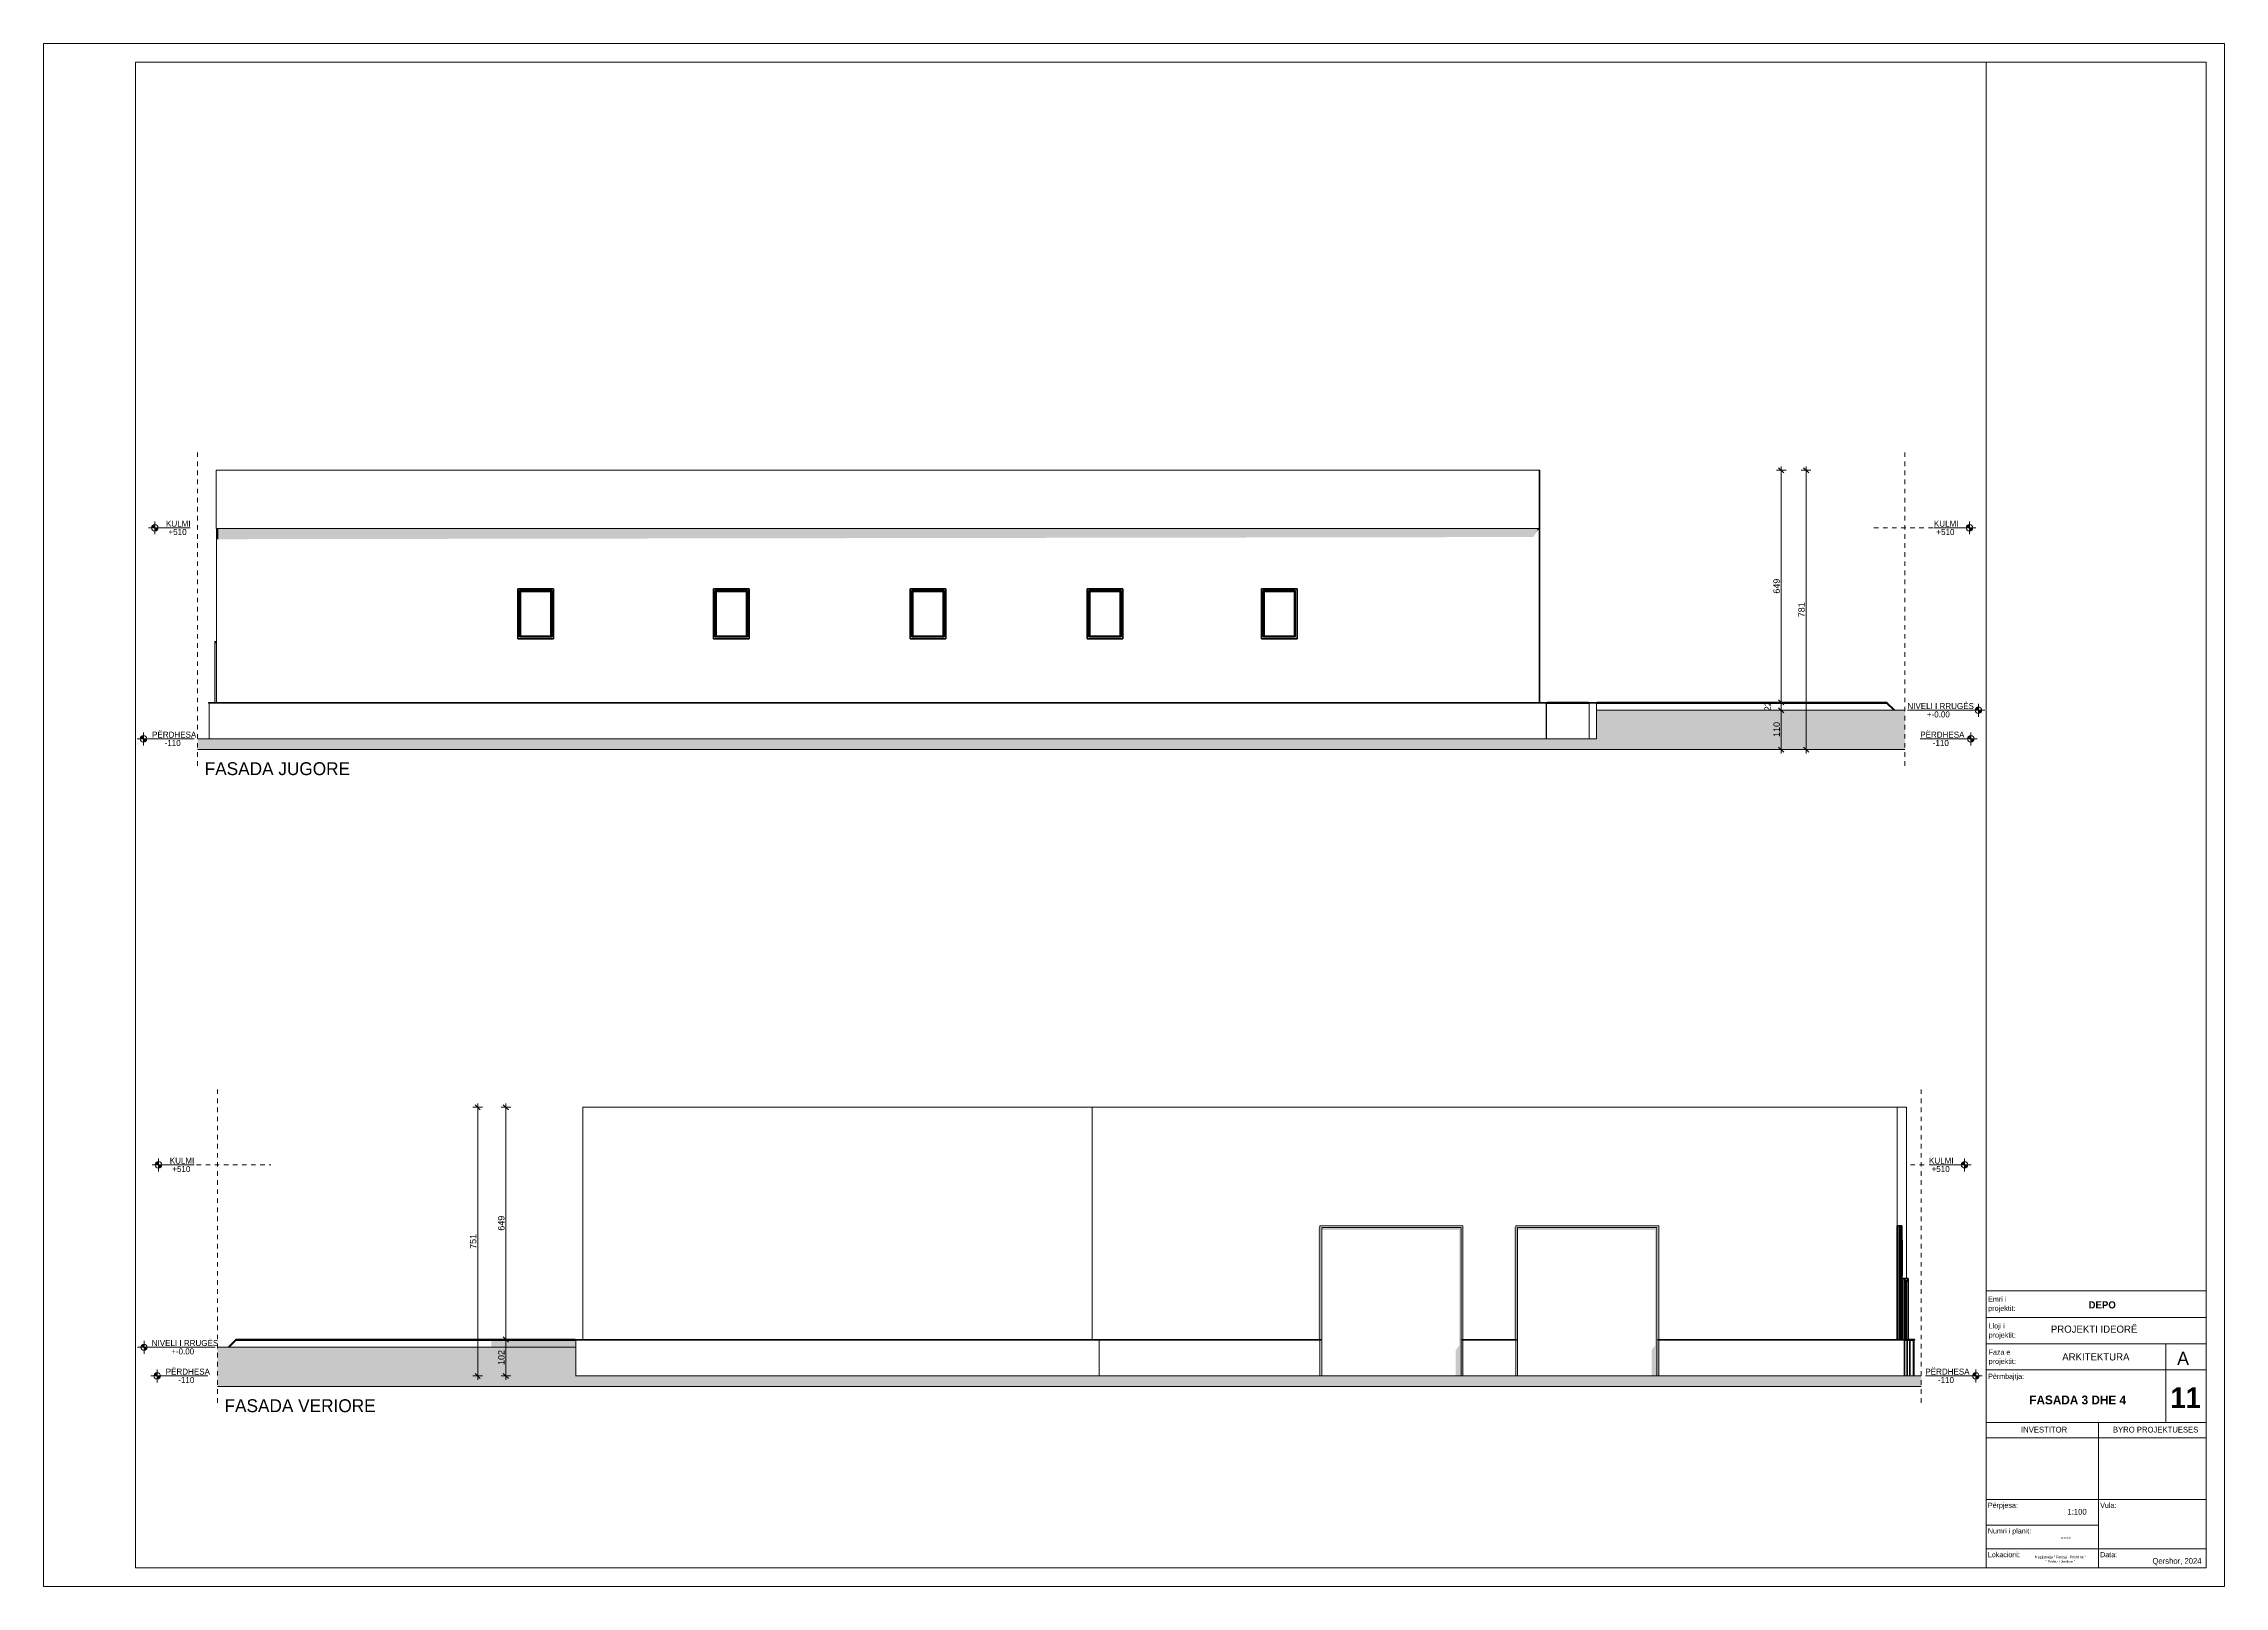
# Model space of a CAD drawing. Header units: millimetres. Extents: x 121936 to 182937, y -22715 to 20417.
import ezdxf

# ---------------------------------------------------------------- set-up
doc = ezdxf.new("R2010")
doc.units = ezdxf.units.MM
doc.header["$MEASUREMENT"] = 0
doc.linetypes.add('Dashed', pattern=[254, 127, -127])
doc.linetypes.add('Wipeout_Contour', pattern=[1000, 0, -1000])
for name, color, linetype, lineweight in [('02. Tabela Projekti zbatues_Pen_No__1', 7, 'Continuous', 5), ('A - Fasadat_Pen_No__1', 7, 'Continuous', 5), ('A - Fasadat_Pen_No__101', 252, 'Continuous', 5), ('A - Fasadat_Pen_No__22', 8, 'Continuous', 5), ('A - Fasadat_Pen_No__7', 7, 'Continuous', 5)]:
    doc.layers.add(name, color=color, linetype=linetype, lineweight=lineweight)
for name, color, linetype, lineweight, true_color in [('02. Tabela Projekti zbatues_Pen_No__156', 7, 'Continuous', 5, 0x54689e), ('02. Tabela Projekti zbatues_Pen_No__61', 7, 'Continuous', 5, 0x6a6a6a), ('A - Dimenzionimi_Pen_No__61', 7, 'Continuous', 5, 0x6a6a6a), ('A - Dimenzionimi_Pen_No__81', 7, 'Continuous', 5, 0x6a6a6a), ('A - Fasadat_Pen_No__102', 7, 'Continuous', 50, 0xcccccc), ('A - Fasadat_Pen_No__108', 7, 'Continuous', 5, 0xfd8379), ('A - Fasadat_Pen_No__181', 7, 'Continuous', 5, 0xe8e8e8), ('A - Fasadat_Pen_No__61', 7, 'Continuous', 5, 0x6a6a6a), ('A - Fasadat_Pen_No__81', 7, 'Continuous', 5, 0x6a6a6a), ('A - Fasadat_Pen_No__82', 7, 'Continuous', 5, 0xaaaaaa), ('A - Fasadat_Pen_No__92', 7, 'Continuous', 5, 0xbf8080)]:
    doc.layers.add(name, color=color, linetype=linetype, lineweight=lineweight, true_color=true_color)
doc.layers.add('A - Dimenzionimi', color=7, linetype='Continuous')
doc.layers.add('A - Fasadat', color=7, linetype='Continuous')
doc.styles.add('GENERATED_STYLE_1', font='')
doc.styles.add('GENERATED_STYLE_2', font='')
doc.styles.add('GENERATED_STYLE_3', font='')
doc.styles.get('GENERATED_STYLE_1').set_extended_font_data('Century Gothic', bold=True)
doc.styles.get('GENERATED_STYLE_2').set_extended_font_data('Century Gothic')
doc.styles.get('GENERATED_STYLE_3').set_extended_font_data('Arial')
doc.dimstyles.new('GENERATED_STYLE__1', dxfattribs={"dimtxt": 180, "dimasz": 136.8, "dimexe": 0.18, "dimexo": 100000, "dimgap": 0, "dimtad": 1, "dimdec": 0, "dimlfac": 0.1, "dimzin": 0, "dimdsep": 46, "dimtxsty": 'GENERATED_STYLE_3', "dimblk": 'ARROWHEAD_6', "dimblk1": 'ARROWHEAD_6', "dimblk2": 'ARROWHEAD_6', "dimcen": 0.09, "dimclrd": 256, "dimclre": 256, "dimclrt": 256, "dimadec": 0, "dimazin": 0, "dimtfac": 1, "dimtdec": 4, "dimtmove": 0, "dimatfit": 3, "dimfxl": 0, "dimtolj": 1, "dimtzin": 0, "dimarcsym": 0})

msp = doc.modelspace()

# ---------------------------------------------------------------- texts
at = {"layer": '02. Tabela Projekti zbatues_Pen_No__1', "color": 7, "linetype": 'Continuous', "lineweight": 5, "style": 'GENERATED_STYLE_2'}
for s, insert, char_height, attachment_point, line_spacing_factor in [('\\A1;{\\pql;\\fCentury Gothic|b0|i0|c0|p34;Emri i\\P\\pql;\\fCentury Gothic|b0|i0|c0|p34;\\H1.018037x;projektit\\fCentury Gothic|b0|i0|c0|p34;\\H0.982283x;:}', (176330.5, -15057.2), 143.531, 7, 1.063485), ('\\A1;{\\pql;\\fCentury Gothic|b0|i0|c0|p34;Lloji i\\P\\pql;\\fCentury Gothic|b0|i0|c0|p34;\\H1.018037x;projektit\\fCentury Gothic|b0|i0|c0|p34;\\H0.982283x;:}', (176344, -15805.6), 143.531, 7, 1.063485), ('\\A1;{\\pql;\\fCentury Gothic|b0|i0|c0|p34;Faza e\\P\\pql;\\fCentury Gothic|b0|i0|c0|p34;\\H1.017766x;projektit\\fCentury Gothic|b0|i0|c0|p34;\\H0.982544x;:}', (176344, -16539.7), 143.531, 7, 1.063145), ('\\A1;{\\pqc;\\fCentury Gothic|b0|i0|c0|p34;Magjistralja " Ferizaj - Prishtine "\\P\\pqc;\\fCentury Gothic|b0|i0|c0|p34;" \\fCentury Gothic|b0|i0|c0|p34;Prelez i Jerelive\\fCentury Gothic|b0|i0|c0|p34; "}', (178349.8, -22058), 72, 8, 1.058207)]:
    msp.add_mtext(s, dxfattribs=dict(at, insert=insert, char_height=char_height, attachment_point=attachment_point, line_spacing_factor=line_spacing_factor))
at = {"layer": '02. Tabela Projekti zbatues_Pen_No__1', "color": 7, "linetype": 'Continuous', "lineweight": 5, "attachment_point": 7}
for s, insert, char_height, style in [('\\A1;{\\pql;\\fCentury Gothic|b0|i0|c0|p34;PROJEKTI \\fCentury Gothic|b0|i0|c0|p34;IDEORË}', (178083.3, -15626.7), 200.943, 'GENERATED_STYLE_2'), ('\\A1;{\\pql;\\fCentury Gothic|b0|i0|c0|p34;ARKITEKTURA}', (178401.4, -16401.2), 200.943, 'GENERATED_STYLE_2'), ('\\A1;{\\pql;\\fCentury Gothic|b0|i0|c0|p34;A}', (181617, -16523.7), 369.078, 'GENERATED_STYLE_2'), ('\\A1;{\\pql;\\fCentury Gothic|b0|i0|c0|p34;Përmbajtja\\fCentury Gothic|b0|i0|c0|p34;:}', (176330.5, -16956.5), 143.531, 'GENERATED_STYLE_2'), ('\\A1;{\\pql;\\fCentury Gothic|b1|i0|c0|p34;FASADA 3 DHE 4}', (177480.4, -17629.7), 246.052, 'GENERATED_STYLE_1'), ('\\A1;{\\pql;\\fCentury Gothic|b1|i0|c0|p34;11}', (181426.7, -17725.7), 574.122, 'GENERATED_STYLE_1'), ('\\A1;{\\pql;\\fCentury Gothic|b0|i0|c0|p34;INVESTITOR}', (177249.5, -18415.5), 160.755, 'GENERATED_STYLE_2'), ('\\A1;{\\pql;\\fCentury Gothic|b0|i0|c0|p34;BYRO PROJEKTUESES}', (179819.5, -18415.5), 160.755, 'GENERATED_STYLE_2'), ('\\A1;{\\pql;\\fCentury Gothic|b0|i0|c0|p34;Përpjesa\\fCentury Gothic|b0|i0|c0|p34;:}', (176322.7, -20562.2), 143.531, 'GENERATED_STYLE_2'), ('\\A1;{\\pql;\\fCentury Gothic|b0|i0|c0|p34;1:\\fCentury Gothic|b0|i0|c0|p34;100}', (178548.1, -20712.1), 160.755, 'GENERATED_STYLE_2'), ('\\A1;{\\pql;\\fCentury Gothic|b0|i0|c0|p34;Vula\\fCentury Gothic|b0|i0|c0|p34;:}', (179463.4, -20522.8), 143.531, 'GENERATED_STYLE_2'), ('\\A1;{\\pql;\\fCentury Gothic|b0|i0|c0|p34;Numri i planit\\fCentury Gothic|b0|i0|c0|p34;:}', (176322.7, -21280.1), 143.531, 'GENERATED_STYLE_2'), ('\\A1;{\\pql;\\fCentury Gothic|b0|i0|c0|p34;Lokacioni\\fCentury Gothic|b0|i0|c0|p34;:}', (176322.7, -21901.9), 143.531, 'GENERATED_STYLE_2'), ('\\A1;{\\pql;\\fCentury Gothic|b0|i0|c0|p34;----}', (178360, -21428), 160.755, 'GENERATED_STYLE_2'), ('\\A1;{\\pql;\\fCentury Gothic|b0|i0|c0|p34;Data\\fCentury Gothic|b0|i0|c0|p34;:}', (179463.4, -21901.9), 143.531, 'GENERATED_STYLE_2'), ('\\A1;{\\pql;\\fCentury Gothic|b0|i0|c0|p34;Qershor, 2024}', (180924.4, -22128.3), 160.755, 'GENERATED_STYLE_2')]:
    msp.add_mtext(s, dxfattribs=dict(at, insert=insert, char_height=char_height, style=style))
at = {"layer": '02. Tabela Projekti zbatues_Pen_No__156', "color": 165, "linetype": 'Continuous', "lineweight": 5, "true_color": 0x54689e, "insert": (179138.6, -14948.5), "char_height": 200.943, "attachment_point": 7, "style": 'GENERATED_STYLE_1'}
msp.add_mtext('\\A1;{\\pql;\\fCentury Gothic|b1|i0|c0|p34;DEPO}', dxfattribs=at)
at = {"layer": '02. Tabela Projekti zbatues_Pen_No__61', "color": 251, "linetype": 'Continuous', "lineweight": 5, "true_color": 0x6a6a6a, "char_height": 360, "attachment_point": 7, "style": 'GENERATED_STYLE_2'}
for s, insert in [('\\A1;{\\pql;\\fCentury Gothic|b0|i0|c0|p34;FASADA \\fCentury Gothic|b0|i0|c0|p34;JUGORE}', (126441.9, -38.7)), ('\\A1;{\\pql;\\fCentury Gothic|b0|i0|c0|p34;FASADA \\fCentury Gothic|b0|i0|c0|p34;VERIORE}', (126996.4, -17848.9))]:
    msp.add_mtext(s, dxfattribs=dict(at, insert=insert))

# ---------------------------------------------------------------- blocks, each defined once
blk = doc.blocks.new('Dimension_1', base_point=(124730, 979))
at = {"layer": 'A - Fasadat_Pen_No__101', "linetype": 'Continuous', "lineweight": 5}
for points in [[(124730, 979), (124730, 1069), (124696, 1062), (124666, 1042), (124647, 1013), (124640, 979)], [(124730, 979), (124730, 889), (124764, 896), (124794, 915), (124813, 944), (124820, 979)]]:
    blk.add_hatch(color=252, dxfattribs=at).paths.add_polyline_path(points)
at = {"layer": 'A - Fasadat_Pen_No__101', "color": 252, "linetype": 'Continuous', "lineweight": 5}
for p, q in [((124550, 979), (124910, 979)), ((124730, 799), (124730, 1159)), ((124910, 979), (126143, 979))]:
    blk.add_line(p, q, dxfattribs=at)
blk.add_circle((124730, 979), 90, dxfattribs=at)
at = {"layer": 'A - Fasadat_Pen_No__101', "color": 252, "lineweight": 5, "char_height": 168, "attachment_point": 7, "style": 'GENERATED_STYLE_2'}
for s, insert in [('\\A1;{\\pql;\\fCentury Gothic|b0|i0|c0|p34;PËRDHESA}', (124970, 1012)), ('\\A1;{\\pql;\\fCentury Gothic|b0|i0|c0|p34;-110}', (125320, 777))]:
    blk.add_mtext(s, dxfattribs=dict(at, insert=insert))
blk = doc.blocks.new('Dimension_2', base_point=(125046, 6879))
at = {"layer": 'A - Fasadat_Pen_No__101', "linetype": 'Continuous', "lineweight": 5}
for points in [[(125046, 6879), (125046, 6969), (125011, 6962), (124982, 6942), (124963, 6913), (124956, 6879)], [(125046, 6879), (125046, 6789), (125080, 6796), (125109, 6815), (125129, 6844), (125136, 6879)]]:
    blk.add_hatch(color=252, dxfattribs=at).paths.add_polyline_path(points)
at = {"layer": 'A - Fasadat_Pen_No__101', "color": 252, "linetype": 'Continuous', "lineweight": 5}
for p, q in [((124866, 6879), (125226, 6879)), ((125046, 6699), (125046, 7059)), ((125226, 6879), (126039, 6879))]:
    blk.add_line(p, q, dxfattribs=at)
blk.add_circle((125046, 6879), 90, dxfattribs=at)
at = {"layer": 'A - Fasadat_Pen_No__101', "color": 252, "lineweight": 5, "char_height": 168, "attachment_point": 7, "style": 'GENERATED_STYLE_2'}
for s, insert in [('\\A1;{\\pql;\\fCentury Gothic|b0|i0|c0|p34;KULMI}', (125361, 6912)), ('\\A1;{\\pql;\\fCentury Gothic|b0|i0|c0|p34;+510}', (125430, 6677))]:
    blk.add_mtext(s, dxfattribs=dict(at, insert=insert))
blk = doc.blocks.new('Dimension_3', base_point=(176057, 1779))
at = {"layer": 'A - Fasadat_Pen_No__108', "linetype": 'Continuous', "lineweight": 5, "true_color": 0xfd8379}
for points in [[(176057, 1779), (176057, 1869), (176022, 1862), (175993, 1842), (175974, 1813), (175967, 1779)], [(176057, 1779), (176057, 1689), (176091, 1696), (176120, 1715), (176140, 1744), (176147, 1779)]]:
    blk.add_hatch(color=11, dxfattribs=at).paths.add_polyline_path(points)
at = {"layer": 'A - Fasadat_Pen_No__108', "color": 11, "linetype": 'Continuous', "lineweight": 5, "true_color": 0xfd8379}
for p, q in [((176057, 1599), (176057, 1959)), ((175877, 1779), (174071, 1779)), ((175877, 1779), (176237, 1779))]:
    blk.add_line(p, q, dxfattribs=at)
blk.add_circle((176057, 1779), 90, dxfattribs=at)
at = {"layer": 'A - Fasadat_Pen_No__108', "color": 11, "lineweight": 5, "true_color": 0xfd8379, "char_height": 168, "attachment_point": 7, "style": 'GENERATED_STYLE_2'}
for s, insert in [('\\A1;{\\pql;\\fCentury Gothic|b0|i0|c0|p34;NIVELI I RRUGËS}', (174071, 1812)), ('\\A1;{\\pql;\\fCentury Gothic|b0|i0|c0|p34;+-0.00}', (174615, 1577))]:
    blk.add_mtext(s, dxfattribs=dict(at, insert=insert))
blk = doc.blocks.new('Dimension_4', base_point=(175844, 979))
at = {"layer": 'A - Fasadat_Pen_No__101', "linetype": 'Continuous', "lineweight": 5}
for points in [[(175844, 979), (175844, 1069), (175810, 1062), (175780, 1042), (175761, 1013), (175754, 979)], [(175844, 979), (175844, 889), (175878, 896), (175908, 915), (175927, 944), (175934, 979)]]:
    blk.add_hatch(color=252, dxfattribs=at).paths.add_polyline_path(points)
at = {"layer": 'A - Fasadat_Pen_No__101', "color": 252, "linetype": 'Continuous', "lineweight": 5}
for p, q in [((175664, 979), (174431, 979)), ((175664, 979), (176024, 979)), ((175844, 799), (175844, 1159))]:
    blk.add_line(p, q, dxfattribs=at)
blk.add_circle((175844, 979), 90, dxfattribs=at)
at = {"layer": 'A - Fasadat_Pen_No__101', "color": 252, "lineweight": 5, "char_height": 168, "attachment_point": 7, "style": 'GENERATED_STYLE_2'}
for s, insert in [('\\A1;{\\pql;\\fCentury Gothic|b0|i0|c0|p34;PËRDHESA}', (174431, 1012)), ('\\A1;{\\pql;\\fCentury Gothic|b0|i0|c0|p34;-110}', (174781, 777))]:
    blk.add_mtext(s, dxfattribs=dict(at, insert=insert))
blk = doc.blocks.new('Dimension_5', base_point=(175806, 6879))
at = {"layer": 'A - Fasadat_Pen_No__101', "linetype": 'Continuous', "lineweight": 5}
for points in [[(175806, 6879), (175806, 6969), (175772, 6962), (175743, 6942), (175723, 6913), (175716, 6879)], [(175806, 6879), (175806, 6789), (175841, 6796), (175870, 6815), (175890, 6844), (175896, 6879)]]:
    blk.add_hatch(color=252, dxfattribs=at).paths.add_polyline_path(points)
at = {"layer": 'A - Fasadat_Pen_No__101', "color": 252, "linetype": 'Continuous', "lineweight": 5}
for p, q in [((175626, 6879), (174813, 6879)), ((175626, 6879), (175986, 6879)), ((175806, 6699), (175806, 7059))]:
    blk.add_line(p, q, dxfattribs=at)
blk.add_circle((175806, 6879), 90, dxfattribs=at)
at = {"layer": 'A - Fasadat_Pen_No__101', "color": 252, "lineweight": 5, "char_height": 168, "attachment_point": 7, "style": 'GENERATED_STYLE_2'}
for s, insert in [('\\A1;{\\pql;\\fCentury Gothic|b0|i0|c0|p34;KULMI}', (174813, 6912)), ('\\A1;{\\pql;\\fCentury Gothic|b0|i0|c0|p34;+510}', (174882, 6677))]:
    blk.add_mtext(s, dxfattribs=dict(at, insert=insert))
blk = doc.blocks.new('Dimension_6', base_point=(175986, -16832))
at = {"layer": 'A - Fasadat_Pen_No__101', "linetype": 'Continuous', "lineweight": 5}
for points in [[(175986, -16832), (175986, -16742), (175952, -16748), (175923, -16768), (175903, -16797), (175896, -16832)], [(175986, -16832), (175986, -16922), (176021, -16915), (176050, -16895), (176070, -16866), (176076, -16832)]]:
    blk.add_hatch(color=252, dxfattribs=at).paths.add_polyline_path(points)
at = {"layer": 'A - Fasadat_Pen_No__101', "color": 252, "linetype": 'Continuous', "lineweight": 5}
for p, q in [((175806, -16832), (174573, -16832)), ((175806, -16832), (176166, -16832)), ((175986, -17012), (175986, -16652))]:
    blk.add_line(p, q, dxfattribs=at)
blk.add_circle((175986, -16832), 90, dxfattribs=at)
at = {"layer": 'A - Fasadat_Pen_No__101', "color": 252, "lineweight": 5, "char_height": 168, "attachment_point": 7, "style": 'GENERATED_STYLE_2'}
for s, insert in [('\\A1;{\\pql;\\fCentury Gothic|b0|i0|c0|p34;PËRDHESA}', (174573, -16798)), ('\\A1;{\\pql;\\fCentury Gothic|b0|i0|c0|p34;-110}', (174923, -17033))]:
    blk.add_mtext(s, dxfattribs=dict(at, insert=insert))
blk = doc.blocks.new('Dimension_7', base_point=(175671, -10932))
at = {"layer": 'A - Fasadat_Pen_No__101', "linetype": 'Continuous', "lineweight": 5}
for points in [[(175671, -10932), (175671, -10842), (175636, -10848), (175607, -10868), (175588, -10897), (175581, -10932)], [(175671, -10932), (175671, -11022), (175705, -11015), (175735, -10995), (175754, -10966), (175761, -10932)]]:
    blk.add_hatch(color=252, dxfattribs=at).paths.add_polyline_path(points)
at = {"layer": 'A - Fasadat_Pen_No__101', "color": 252, "linetype": 'Continuous', "lineweight": 5}
for p, q in [((175491, -10932), (174677, -10932)), ((175491, -10932), (175851, -10932)), ((175671, -11112), (175671, -10752))]:
    blk.add_line(p, q, dxfattribs=at)
blk.add_circle((175671, -10932), 90, dxfattribs=at)
at = {"layer": 'A - Fasadat_Pen_No__101', "color": 252, "lineweight": 5, "char_height": 168, "attachment_point": 7, "style": 'GENERATED_STYLE_2'}
for s, insert in [('\\A1;{\\pql;\\fCentury Gothic|b0|i0|c0|p34;KULMI}', (174677, -10898)), ('\\A1;{\\pql;\\fCentury Gothic|b0|i0|c0|p34;+510}', (174747, -11133))]:
    blk.add_mtext(s, dxfattribs=dict(at, insert=insert))
blk = doc.blocks.new('Dimension_8', base_point=(124744, -16032))
at = {"layer": 'A - Fasadat_Pen_No__108', "linetype": 'Continuous', "lineweight": 5, "true_color": 0xfd8379}
for points in [[(124744, -16032), (124744, -15942), (124710, -15948), (124681, -15968), (124661, -15997), (124654, -16032)], [(124744, -16032), (124744, -16122), (124779, -16115), (124808, -16095), (124828, -16066), (124834, -16032)]]:
    blk.add_hatch(color=11, dxfattribs=at).paths.add_polyline_path(points)
at = {"layer": 'A - Fasadat_Pen_No__108', "color": 11, "linetype": 'Continuous', "lineweight": 5, "true_color": 0xfd8379}
for p, q in [((124744, -16212), (124744, -15852)), ((124564, -16032), (124924, -16032)), ((124924, -16032), (126730, -16032))]:
    blk.add_line(p, q, dxfattribs=at)
blk.add_circle((124744, -16032), 90, dxfattribs=at)
at = {"layer": 'A - Fasadat_Pen_No__108', "color": 11, "lineweight": 5, "true_color": 0xfd8379, "char_height": 168, "attachment_point": 7, "style": 'GENERATED_STYLE_2'}
for s, insert in [('\\A1;{\\pql;\\fCentury Gothic|b0|i0|c0|p34;NIVELI I RRUGËS}', (124960, -15998)), ('\\A1;{\\pql;\\fCentury Gothic|b0|i0|c0|p34;+-0.00}', (125504, -16233))]:
    blk.add_mtext(s, dxfattribs=dict(at, insert=insert))
blk = doc.blocks.new('Dimension_9', base_point=(125113, -16832))
at = {"layer": 'A - Fasadat_Pen_No__101', "linetype": 'Continuous', "lineweight": 5}
for points in [[(125113, -16832), (125113, -16742), (125078, -16748), (125049, -16768), (125029, -16797), (125023, -16832)], [(125113, -16832), (125113, -16922), (125147, -16915), (125176, -16895), (125196, -16866), (125203, -16832)]]:
    blk.add_hatch(color=252, dxfattribs=at).paths.add_polyline_path(points)
at = {"layer": 'A - Fasadat_Pen_No__101', "color": 252, "linetype": 'Continuous', "lineweight": 5}
for p, q in [((124933, -16832), (125293, -16832)), ((125113, -17012), (125113, -16652)), ((125293, -16832), (126526, -16832))]:
    blk.add_line(p, q, dxfattribs=at)
blk.add_circle((125113, -16832), 90, dxfattribs=at)
at = {"layer": 'A - Fasadat_Pen_No__101', "color": 252, "lineweight": 5, "char_height": 168, "attachment_point": 7, "style": 'GENERATED_STYLE_2'}
for s, insert in [('\\A1;{\\pql;\\fCentury Gothic|b0|i0|c0|p34;PËRDHESA}', (125353, -16798)), ('\\A1;{\\pql;\\fCentury Gothic|b0|i0|c0|p34;-110}', (125703, -17033))]:
    blk.add_mtext(s, dxfattribs=dict(at, insert=insert))
blk = doc.blocks.new('Dimension_10', base_point=(125150, -10932))
at = {"layer": 'A - Fasadat_Pen_No__101', "linetype": 'Continuous', "lineweight": 5}
for points in [[(125150, -10932), (125150, -10842), (125116, -10848), (125086, -10868), (125067, -10897), (125060, -10932)], [(125150, -10932), (125150, -11022), (125185, -11015), (125214, -10995), (125233, -10966), (125240, -10932)]]:
    blk.add_hatch(color=252, dxfattribs=at).paths.add_polyline_path(points)
at = {"layer": 'A - Fasadat_Pen_No__101', "color": 252, "linetype": 'Continuous', "lineweight": 5}
for p, q in [((124970, -10932), (125330, -10932)), ((125150, -11112), (125150, -10752)), ((125330, -10932), (126144, -10932))]:
    blk.add_line(p, q, dxfattribs=at)
blk.add_circle((125150, -10932), 90, dxfattribs=at)
at = {"layer": 'A - Fasadat_Pen_No__101', "color": 252, "lineweight": 5, "char_height": 168, "attachment_point": 7, "style": 'GENERATED_STYLE_2'}
for s, insert in [('\\A1;{\\pql;\\fCentury Gothic|b0|i0|c0|p34;KULMI}', (125465, -10898)), ('\\A1;{\\pql;\\fCentury Gothic|b0|i0|c0|p34;+510}', (125535, -11133))]:
    blk.add_mtext(s, dxfattribs=dict(at, insert=insert))
blk = doc.blocks.new('*D11')
at = {"layer": 'A - Dimenzionimi_Pen_No__81', "color": 251, "linetype": 'Continuous', "lineweight": 5, "true_color": 0x6a6a6a}
for p, q in [((170469, 1851), (170613, 1707)), ((170676, 1779), (170406, 1779)), ((170541, 679), (170541, 1779)), ((170676, 679), (170406, 679)), ((170469, 751), (170613, 607)), ((170541, 571), (170541, 679))]:
    blk.add_line(p, q, dxfattribs=at)
at = {"layer": 'A - Dimenzionimi_Pen_No__61', "color": 251, "lineweight": 5, "true_color": 0x6a6a6a, "char_height": 180, "attachment_point": 7, "rotation": 90, "style": 'GENERATED_STYLE_3'}
for s, insert in [('\\A1;{\\pql;\\fArial|b0|i0|c0|p34;22}', (170253, 1752)), ('\\A1;{\\pql;\\fArial|b0|i0|c0|p34;110}', (170505, 1033))]:
    blk.add_mtext(s, dxfattribs=dict(at, insert=insert))
blk = doc.blocks.new('ARROWHEAD_6')
at = {"color": 0, "linetype": 'Continuous', "lineweight": 0}
for p, q in [((0, 0), (-1, 0)), ((-0.5, -0.5), (0.5, 0.5))]:
    blk.add_line(p, q, dxfattribs=at)
blk = doc.blocks.new('*D13')
at = {"layer": 'A - Dimenzionimi_Pen_No__81', "color": 251, "linetype": 'Continuous', "lineweight": 5, "true_color": 0x6a6a6a}
for p, q in [((170676, 1999), (170406, 1999)), ((170469, 2071), (170613, 1927)), ((170469, 1851), (170613, 1707)), ((170541, 1779), (170541, 1999)), ((170676, 1779), (170406, 1779))]:
    blk.add_line(p, q, dxfattribs=at)
blk = doc.blocks.new('*D14')
at = {"layer": 'A - Dimenzionimi_Pen_No__81', "color": 251, "linetype": 'Continuous', "lineweight": 5, "true_color": 0x6a6a6a}
for p, q in [((170613, 8417), (170469, 8561)), ((170541, 8489), (170541, 8597)), ((170676, 8489), (170406, 8489)), ((170541, 1999), (170541, 8489)), ((170676, 1999), (170406, 1999)), ((170469, 2071), (170613, 1927))]:
    blk.add_line(p, q, dxfattribs=at)
at = {"layer": 'A - Dimenzionimi_Pen_No__61', "color": 251, "lineweight": 5, "true_color": 0x6a6a6a, "insert": (170505, 5039), "char_height": 180, "attachment_point": 7, "rotation": 90, "style": 'GENERATED_STYLE_3'}
blk.add_mtext('\\A1;{\\pql;\\fArial|b0|i0|c0|p34;649}', dxfattribs=at)
blk = doc.blocks.new('*D15')
at = {"layer": 'A - Dimenzionimi_Pen_No__81', "color": 251, "linetype": 'Continuous', "lineweight": 5, "true_color": 0x6a6a6a}
for p, q in [((171309, 8417), (171165, 8561)), ((171237, 8489), (171237, 8597)), ((171372, 8489), (171102, 8489)), ((171237, 679), (171237, 8489)), ((171372, 679), (171102, 679)), ((171165, 751), (171309, 607)), ((171237, 571), (171237, 679))]:
    blk.add_line(p, q, dxfattribs=at)
at = {"layer": 'A - Dimenzionimi_Pen_No__61', "color": 251, "lineweight": 5, "true_color": 0x6a6a6a, "insert": (171201, 4379), "char_height": 180, "attachment_point": 7, "rotation": 90, "style": 'GENERATED_STYLE_3'}
blk.add_mtext('\\A1;{\\pql;\\fArial|b0|i0|c0|p34;781}', dxfattribs=at)
blk = doc.blocks.new('*D16')
at = {"layer": 'A - Dimenzionimi_Pen_No__81', "color": 251, "linetype": 'Continuous', "lineweight": 5, "true_color": 0x6a6a6a}
for p, q in [((134214, -9321), (133944, -9321)), ((134151, -9393), (134007, -9249)), ((134079, -9321), (134079, -9213)), ((134079, -16832), (134079, -9321)), ((134214, -16832), (133944, -16832)), ((134007, -16760), (134151, -16904)), ((134079, -16940), (134079, -16832))]:
    blk.add_line(p, q, dxfattribs=at)
at = {"layer": 'A - Dimenzionimi_Pen_No__61', "color": 251, "lineweight": 5, "true_color": 0x6a6a6a, "insert": (134043, -13281), "char_height": 180, "attachment_point": 7, "rotation": 90, "style": 'GENERATED_STYLE_3'}
blk.add_mtext('\\A1;{\\pql;\\fArial|b0|i0|c0|p34;751}', dxfattribs=at)
blk = doc.blocks.new('*D17')
at = {"layer": 'A - Dimenzionimi_Pen_No__81', "color": 251, "linetype": 'Continuous', "lineweight": 5, "true_color": 0x6a6a6a}
for p, q in [((135002, -15812), (134732, -15812)), ((134795, -15740), (134939, -15884)), ((134867, -16832), (134867, -15812)), ((135002, -16832), (134732, -16832)), ((134795, -16760), (134939, -16904)), ((134867, -16940), (134867, -16832))]:
    blk.add_line(p, q, dxfattribs=at)
at = {"layer": 'A - Dimenzionimi_Pen_No__61', "color": 251, "lineweight": 5, "true_color": 0x6a6a6a, "insert": (134831, -16526), "char_height": 180, "attachment_point": 7, "rotation": 90, "style": 'GENERATED_STYLE_3'}
blk.add_mtext('\\A1;{\\pql;\\fArial|b0|i0|c0|p34;102}', dxfattribs=at)
blk = doc.blocks.new('*D18')
at = {"layer": 'A - Dimenzionimi_Pen_No__81', "color": 251, "linetype": 'Continuous', "lineweight": 5, "true_color": 0x6a6a6a}
for p, q in [((135002, -9321), (134732, -9321)), ((134939, -9393), (134795, -9249)), ((134867, -9321), (134867, -9213)), ((134867, -15812), (134867, -9321)), ((135002, -15812), (134732, -15812)), ((134795, -15740), (134939, -15884))]:
    blk.add_line(p, q, dxfattribs=at)
at = {"layer": 'A - Dimenzionimi_Pen_No__61', "color": 251, "lineweight": 5, "true_color": 0x6a6a6a, "insert": (134831, -12771), "char_height": 180, "attachment_point": 7, "rotation": 90, "style": 'GENERATED_STYLE_3'}
blk.add_mtext('\\A1;{\\pql;\\fArial|b0|i0|c0|p34;649}', dxfattribs=at)

# ---------------------------------------------------------------- hatches: boundary and pattern name
at = {"layer": 'A - Fasadat_Pen_No__181', "linetype": 'Continuous', "lineweight": 0, "true_color": 0xededed}
for points in [[(163788, 6478.7), (163780.1, 6478.7), (163780.1, 6467.5)], [(126723, 3648.7), (126723, 1998.8), (126770.2, 1998.8), (126770.2, 3648.7)], [(157638.4, -12631.5), (157638.4, -12681.5), (157638.4, -12681.5), (157638.4, -12631.5)], [(157638.4, -12681.5), (157638.4, -15831.5), (157638.4, -16831.5), (157638.4, -16831.5), (157638.4, -12681.5)], [(161588.4, -16831.5), (161588.4, -16831.5), (161588.4, -12681.5), (161588.4, -12681.5)], [(163113.4, -12631.5), (163113.4, -12631.5), (163113.4, -12681.5), (163113.4, -12681.5)], [(163113.4, -12681.5), (163113.4, -15831.5), (163113.4, -16831.5), (163113.4, -16831.5), (163113.4, -12681.5)], [(167063.4, -16831.5), (167063.4, -16831.5), (167063.4, -12681.5), (167063.4, -12681.5)], [(161588.4, -16831.5), (161638.4, -16831.5), (161638.4, -15831.5), (161588.4, -15902.2)], [(167063.4, -16831.5), (167113.4, -16831.5), (167113.4, -15831.5), (167063.4, -15902.2)]]:
    msp.add_hatch(color=7, dxfattribs=at).paths.add_polyline_path(points)
at = {"layer": 'A - Fasadat_Pen_No__81', "linetype": 'Continuous', "lineweight": 0, "true_color": 0xd9d9d9}
for points in [[(126546.3, 1978.7), (163990.5, 1978.7), (163990.5, 1998.7), (126546.3, 1998.7)], [(163990.5, 1998.7), (163990.5, 1978.7), (165149.7, 1978.7), (165149.7, 1998.7)], [(173496, 1998.7), (165389.7, 1998.7), (165389.7, 1978.7), (173487.8, 1978.7), (173488, 1978.7), (173688, 1778.7), (173716.4, 1778.7)], [(127324.7, -15831.5), (136800.6, -15831.5), (136800.6, -15811.5), (127316.4, -15811.5), (127096.4, -16031.5), (127124.7, -16031.5)], [(157658.4, -15831.5), (136800.6, -15831.5), (136800.6, -15811.5), (157658.4, -15811.5)], [(163133.4, -15831.5), (161618.4, -15831.5), (161618.4, -15811.5), (163133.4, -15811.5)], [(173995.9, -15831.5), (167093.4, -15831.5), (167093.4, -15811.5), (173995.9, -15811.5)], [(174266.5, -15831.5), (174266.5, -15811.5), (174068.5, -15811.5), (174068.5, -15831.5)]]:
    msp.add_hatch(color=254, dxfattribs=at).paths.add_polyline_path(points)
at = {"layer": 'A - Fasadat_Pen_No__81', "linetype": 'Continuous', "lineweight": 0, "true_color": 0x8f8f8f}
msp.add_hatch(color=252, dxfattribs=at).paths.add_polyline_path([(165149.7, 1998.7), (165149.7, 1978.7), (165389.7, 1978.7), (165389.7, 1998.7)])
at = {"layer": 'A - Fasadat_Pen_No__81', "linetype": 'Continuous', "lineweight": 0, "true_color": 0xb4b4b4}
msp.add_hatch(color=253, dxfattribs=at).paths.add_polyline_path([(126796.4, -16031.5), (126796.4, -17131.5), (136813.1, -17131.5), (174459.1, -17131.5), (174459.1, -16831.5), (136820.6, -16831.5), (136820.6, -16031.5), (136813.1, -16031.5), (134464.5, -16031.5), (127324.7, -16031.5)])

# ---------------------------------------------------------------- linework, layer by layer
at = {"layer": '02. Tabela Projekti zbatues_Pen_No__61', "color": 251, "linetype": 'Continuous', "lineweight": 5, "true_color": 0x6a6a6a}
for points in [[(176272.6, -14464.2), (176272.6, 19903.8)], [(176272.6, -13732), (176272.6, -13713.8)], [(182423.9, -14447.9), (176272.6, -14447.9)], [(176272.6, -15196.4), (176272.6, -14464.2)], [(176272.6, -15930.5), (176272.6, -15196.4)], [(176272.6, -15196.4), (182423.9, -15196.4)], [(182423.9, -15196.4), (176272.6, -15196.4)], [(176272.6, -16664.6), (176272.6, -15930.5)], [(182423.9, -15930.5), (176272.6, -15930.5)], [(176272.6, -15930.5), (182423.9, -15930.5)], [(182431.3, -15930.5), (176276.3, -15930.5)], [(181297, -15930.5), (181297, -18132.9)], [(181297, -15930.5), (181297, -18132.9)], [(181297, -15930.5), (182423.9, -15930.5)], [(181297, -16664.6), (181297, -15930.5)], [(176272.6, -18132.9), (176272.6, -16664.6)], [(182423.9, -16664.6), (176272.6, -16664.6)], [(176272.6, -16664.6), (181297, -16664.6)], [(182431.3, -16664.6), (176276.3, -16664.6)], [(182431.3, -16664.6), (176276.3, -16664.6)], [(181297, -16664.6), (182423.9, -16664.6)], [(181297, -18132.9), (181297, -16664.6)], [(182423.9, -16664.6), (181297, -16664.6)], [(181297, -16664.6), (181297, -18132.9)], [(176272.6, -18557.9), (176272.6, -18132.9)], [(176272.6, -18557.9), (176272.6, -18132.9)], [(176272.6, -18557.9), (176272.6, -18132.9)], [(176272.6, -18557.9), (176272.6, -18132.9)], [(176272.6, -18132.9), (179417.8, -18132.9)], [(176272.6, -18132.9), (179417.8, -18132.9)], [(181297, -18132.9), (176272.6, -18132.9)], [(176276.3, -18132.9), (182431.3, -18132.9)], [(182423.9, -18132.9), (176276.3, -18132.9)], [(176276.3, -18132.9), (182423.9, -18132.9)], [(179417.8, -18132.9), (179417.8, -18557.9)], [(179417.8, -18132.9), (179417.8, -18557.9)], [(179417.8, -18132.9), (182423.9, -18132.9)], [(179417.8, -18772.3), (179417.8, -18132.9)], [(182423.9, -18132.9), (181297, -18132.9)], [(176272.6, -20223.2), (176272.6, -18557.9)], [(176272.6, -20223.2), (176272.6, -18557.9)], [(179417.8, -18557.9), (176272.6, -18557.9)], [(179417.8, -18557.9), (176272.6, -18557.9)], [(176272.6, -18557.9), (179417.8, -18557.9)], [(179417.8, -18557.9), (179417.8, -20223.2)], [(179417.8, -18557.9), (182423.9, -18557.9)], [(179417.8, -20223.2), (179417.8, -18772.3)], [(176272.6, -20648.2), (176272.6, -20223.2)], [(176272.6, -20648.2), (176272.6, -20223.2)], [(176272.6, -20648.2), (176272.6, -20223.2)], [(176272.6, -20648.2), (176272.6, -20223.2)], [(182423.9, -20286.6), (176272.6, -20286.6)], [(176272.6, -22201.4), (176272.6, -20648.2)], [(176272.6, -22201.4), (176272.6, -20648.2)], [(179417.8, -20223.2), (179417.8, -20648.2)], [(179417.8, -20223.2), (179417.8, -20648.2)], [(179417.8, -20648.2), (179417.8, -20223.2)], [(179417.8, -20648.2), (179417.8, -22201.4)], [(179417.8, -21291.5), (179417.8, -20648.2)], [(179417.8, -21007.3), (176272.6, -21007.3)], [(179417.8, -22201.4), (179417.8, -21291.5)], [(176272.6, -21665.8), (182423.9, -21665.8)]]:
    msp.add_lwpolyline(points, dxfattribs=at)
at = {"layer": 'A - Fasadat_Pen_No__1', "color": 7, "linetype": 'Continuous', "lineweight": 5}
for p, q in [((126766, 8489), (126816, 8489)), ((163720.6, 8489), (126816, 8489)), ((163720.6, 8489), (163770.6, 8489)), ((163791.9, 8489), (163770.6, 8489))]:
    msp.add_line(p, q, dxfattribs=at)
at = {"layer": 'A - Fasadat_Pen_No__1', "color": 7, "linetype": 'Continuous', "lineweight": 5, "flags": 128}
msp.add_lwpolyline([(173496, 1998.7), (165389.7, 1998.7), (165389.7, 1978.7), (173487.8, 1978.7), (173488, 1978.7), (173688, 1778.7), (173716.4, 1778.7)], close=True, dxfattribs=at)
at = {"layer": 'A - Fasadat_Pen_No__22', "color": 8, "linetype": 'Dashed', "lineweight": 5}
for points in [[(173134.4, 6878.7), (174782.9, 6878.7)], [(126216.3, -10931.5), (128293.1, -10931.5)], [(174154.7, -10931.5), (174647.3, -10931.5)]]:
    msp.add_lwpolyline(points, dxfattribs=at)
at = {"layer": 'A - Fasadat_Pen_No__7', "color": 7, "linetype": 'Continuous', "lineweight": 5}
for p, q in [((163780.1, 6478.7), (163788, 6478.7)), ((157638.4, -16831.5), (157638.4, -15831.5)), ((161638.4, -15831.5), (163113.4, -15831.5)), ((161638.4, -16831.5), (161638.4, -15831.5)), ((163113.4, -16831.5), (163113.4, -15831.5)), ((167113.4, -16831.5), (167113.4, -15831.5)), ((136813.1, -17131.5), (126796.4, -17131.5))]:
    msp.add_line(p, q, dxfattribs=at)
at = {"layer": 'A - Fasadat_Pen_No__7', "color": 7, "linetype": 'Dashed', "lineweight": 5}
for points in [[(126241.9, 8989), (126241.9, 178.7)], [(174002.2, 8989), (174002.2, 178.7)], [(126796.4, -8821.3), (126796.4, -17631.5)]]:
    msp.add_lwpolyline(points, dxfattribs=at)
at = {"layer": 'A - Fasadat_Pen_No__7', "color": 7, "linetype": 'Continuous', "lineweight": 5}
msp.add_lwpolyline([(161638.4, -15831.5), (161618.4, -15831.5), (161618.4, -15811.5), (163133.4, -15811.5), (163133.4, -15831.5), (163113.4, -15831.5)], dxfattribs=at)
at = {"layer": 'A - Fasadat_Pen_No__82', "color": 253, "linetype": 'Continuous', "lineweight": 5, "true_color": 0xaaaaaa}
for p, q in [((161638.4, -15831.5), (161638.4, -15831.5)), ((163113.4, -15831.5), (163113.4, -16831.5)), ((167113.4, -15831.5), (167113.4, -15831.5))]:
    msp.add_line(p, q, dxfattribs=at)

# ---------------------------------------------------------------- block references
at = {"layer": 'A - Fasadat', "color": 252, "linetype": 'Continuous', "lineweight": 5}
for name, p in [('Dimension_2', (125045.7, 6878.7)), ('Dimension_5', (175806.4, 6878.7)), ('Dimension_1', (124730, 978.7)), ('Dimension_4', (175843.9, 978.7)), ('Dimension_10', (125150.1, -10931.5)), ('Dimension_7', (175670.9, -10931.5)), ('Dimension_9', (125112.5, -16831.5)), ('Dimension_6', (175986.5, -16831.5))]:
    msp.add_blockref(name, p, dxfattribs=at)
at = {"layer": 'A - Fasadat', "color": 11, "linetype": 'Continuous', "lineweight": 5, "true_color": 0xfd8379}
for name, p in [('Dimension_3', (176056.7, 1778.7)), ('Dimension_8', (124744.4, -16031.5))]:
    msp.add_blockref(name, p, dxfattribs=at)

msp.set_redraw_order([(e.dxf.handle, doc.entitydb.next_handle()) for e in msp.query("TEXT MTEXT ATTDEF DIMENSION ARC_DIMENSION")])  # texts and dimensions are drawn at this point

# ---------------------------------------------------------------- wipeouts: each hides what was drawn before it
at = {"color": 254, "linetype": 'Wipeout_Contour', "lineweight": 0, "ltscale": 581733.026285}
msp.add_wipeout([(126766, 6858.7), (163770.6, 6858.7), (163770.6, 6878.7), (126766, 6878.7)], dxfattribs=at).dxf.layer = 'A - Fasadat'
at = {"color": 254, "linetype": 'Wipeout_Contour', "lineweight": 0, "ltscale": 541299.424252}
msp.add_wipeout([(135249.1, 5128.7), (135249.1, 3828.7), (135249.2, 3828.7), (135249.2, 5128.7)], dxfattribs=at).dxf.layer = 'A - Fasadat'
at = {"color": 254, "linetype": 'Wipeout_Contour', "lineweight": 0, "ltscale": 544997.307312}
msp.add_wipeout([(136199.1, 3828.7), (136199.1, 5128.7), (136149.1, 5128.7), (136149.1, 3828.7)], dxfattribs=at).dxf.layer = 'A - Fasadat'
at = {"color": 254, "linetype": 'Wipeout_Contour', "lineweight": 0, "ltscale": 563187.622562}
msp.add_wipeout([(140724.1, 5128.7), (140724.1, 3828.7), (140724.2, 3828.7), (140724.2, 5128.7)], dxfattribs=at).dxf.layer = 'A - Fasadat'
at = {"color": 254, "linetype": 'Wipeout_Contour', "lineweight": 0, "ltscale": 566885.661816}
msp.add_wipeout([(141674.1, 3828.7), (141674.1, 5128.7), (141624.1, 5128.7), (141624.1, 3828.7)], dxfattribs=at).dxf.layer = 'A - Fasadat'
at = {"color": 254, "linetype": 'Wipeout_Contour', "lineweight": 0, "ltscale": 585176.653936}
msp.add_wipeout([(146224.1, 5128.7), (146224.1, 3828.7), (146224.2, 3828.7), (146224.2, 5128.7)], dxfattribs=at).dxf.layer = 'A - Fasadat'
at = {"color": 254, "linetype": 'Wipeout_Contour', "lineweight": 0, "ltscale": 588874.832837}
msp.add_wipeout([(147174.1, 3828.7), (147174.1, 5128.7), (147124.1, 5128.7), (147124.1, 3828.7)], dxfattribs=at).dxf.layer = 'A - Fasadat'
at = {"color": 254, "linetype": 'Wipeout_Contour', "lineweight": 0, "ltscale": 604967.462453}
msp.add_wipeout([(151174.1, 5128.7), (151174.1, 3828.7), (151174.2, 3828.7), (151174.2, 5128.7)], dxfattribs=at).dxf.layer = 'A - Fasadat'
at = {"color": 254, "linetype": 'Wipeout_Contour', "lineweight": 0, "ltscale": 608665.754278}
msp.add_wipeout([(152124.1, 3828.7), (152124.1, 5128.7), (152074.1, 5128.7), (152074.1, 3828.7)], dxfattribs=at).dxf.layer = 'A - Fasadat'
at = {"color": 254, "linetype": 'Wipeout_Contour', "lineweight": 0, "ltscale": 624358.961404}
msp.add_wipeout([(155999.1, 3828.7), (156049.1, 3828.7), (156049.1, 5128.7), (155999.1, 5128.7)], dxfattribs=at).dxf.layer = 'A - Fasadat'
at = {"color": 254, "linetype": 'Wipeout_Contour', "lineweight": 0, "ltscale": 628157.370949}
msp.add_wipeout([(156999.1, 5128.7), (156949.1, 5128.7), (156949.1, 3828.7), (156999.1, 3828.7)], dxfattribs=at).dxf.layer = 'A - Fasadat'
at = {"color": 254, "linetype": 'Wipeout_Contour', "lineweight": 0, "ltscale": 549687.179483}
msp.add_wipeout([(137070.8, -9321.3), (137020.8, -9321.3), (137020.8, -10931.5), (137070.8, -10931.5)], dxfattribs=at).dxf.layer = 'A - Fasadat'
at = {"color": 254, "linetype": 'Wipeout_Contour', "lineweight": 0, "ltscale": 606423.616353}
msp.add_wipeout([(151264.9, -9321.3), (151264.9, -10931.5), (151265.5, -10931.5), (151265.5, -9321.3)], dxfattribs=at).dxf.layer = 'A - Fasadat'
at = {"color": 254, "linetype": 'Wipeout_Contour', "lineweight": 0, "ltscale": 696206.438272}
msp.add_wipeout([(173729.9, -9321.3), (173729.9, -10931.5), (173779.9, -10931.5), (173779.9, -9321.3)], dxfattribs=at).dxf.layer = 'A - Fasadat'
at = {"color": 254, "linetype": 'Wipeout_Contour', "lineweight": 0, "ltscale": 697091.85525}
msp.add_wipeout([(173837.8, -12631.5), (173787.8, -12631.5), (173787.8, -12681.5), (173837.8, -12681.5)], dxfattribs=at).dxf.layer = 'A - Fasadat'
at = {"color": 254, "linetype": 'Wipeout_Contour', "lineweight": 0, "ltscale": 697788.594728}
msp.add_wipeout([(173923.6, -13101.5), (173918.5, -13101.5), (173918.5, -13961.5), (173923.6, -13961.5)], dxfattribs=at).dxf.layer = 'A - Fasadat'

# ---------------------------------------------------------------- next in the draw order: hatches: boundary and pattern name
at = {"layer": 'A - Fasadat_Pen_No__181', "linetype": 'Continuous', "lineweight": 0, "true_color": 0xededed}
msp.add_hatch(color=7, dxfattribs=at).paths.add_polyline_path([(126770.2, 6561.7), (126820.2, 6561.7), (126820.2, 6858.7), (126770.2, 6858.7)])

# ---------------------------------------------------------------- next in the draw order: linework, layer by layer
at = {"layer": 'A - Fasadat_Pen_No__1', "color": 7, "linetype": 'Continuous', "lineweight": 5}
for p, q in [((126766, 6878.7), (126766, 8489)), ((137020.8, -9321.3), (137070.8, -9321.3)), ((137020.8, -10931.5), (137020.8, -9321.3)), ((151264.9, -9321.3), (137070.8, -9321.3)), ((151264.9, -10931.5), (151264.9, -9321.3)), ((151265, -9574.5), (151264.9, -9574.5)), ((173729.9, -9321.3), (151265.5, -9321.3)), ((151265.5, -9321.3), (151265.5, -10931.5)), ((173729.9, -9321.3), (173779.9, -9321.3)), ((173779.9, -9321.3), (174046.7, -9321.3)), ((173779.9, -9321.3), (173779.9, -10931.5)), ((174046.7, -10931.5), (174046.7, -9321.3))]:
    msp.add_line(p, q, dxfattribs=at)
at = {"layer": 'A - Fasadat_Pen_No__101', "color": 252, "linetype": 'Continuous', "lineweight": 5}
msp.add_line((151265.5, -9321.3), (151264.9, -9321.3), dxfattribs=at)
at = {"layer": 'A - Fasadat_Pen_No__7', "color": 7, "linetype": 'Continuous', "lineweight": 5}
for p, q in [((126766, 6858.7), (126766, 6878.7)), ((174042.6, -10951.5), (174046.7, -10951.5)), ((174046.7, -10951.5), (174046.7, -10931.5))]:
    msp.add_line(p, q, dxfattribs=at)
at = {"layer": 'A - Fasadat_Pen_No__92', "color": 23, "linetype": 'Continuous', "lineweight": 5, "true_color": 0xbf8080}
msp.add_line((151264.9, -9474.6), (151265, -9474.6), dxfattribs=at)

# ---------------------------------------------------------------- next in the draw order: wipeouts: each hides what was drawn before it
at = {"color": 254, "linetype": 'Wipeout_Contour', "lineweight": 0, "ltscale": 655658.624095}
msp.add_wipeout([(163770.6, 6878.7), (163770.6, 6858.7), (163770.8, 6858.7), (163770.8, 6878.7)], dxfattribs=at).dxf.layer = 'A - Fasadat'
at = {"color": 254, "linetype": 'Wipeout_Contour', "lineweight": 0, "ltscale": 541199.421368}
msp.add_wipeout([(135199.1, 5128.7), (135199.1, 3828.7), (135249.1, 3828.7), (135249.1, 5128.7)], dxfattribs=at).dxf.layer = 'A - Fasadat'
at = {"color": 254, "linetype": 'Wipeout_Contour', "lineweight": 0, "ltscale": 563087.61541}
msp.add_wipeout([(140674.1, 5128.7), (140674.1, 3828.7), (140724.1, 3828.7), (140724.1, 5128.7)], dxfattribs=at).dxf.layer = 'A - Fasadat'
at = {"color": 254, "linetype": 'Wipeout_Contour', "lineweight": 0, "ltscale": 585076.642969}
msp.add_wipeout([(146174.1, 5128.7), (146174.1, 3828.7), (146224.1, 3828.7), (146224.1, 5128.7)], dxfattribs=at).dxf.layer = 'A - Fasadat'
at = {"color": 254, "linetype": 'Wipeout_Contour', "lineweight": 0, "ltscale": 604867.448403}
msp.add_wipeout([(151124.1, 5128.7), (151124.1, 3828.7), (151174.1, 3828.7), (151174.1, 5128.7)], dxfattribs=at).dxf.layer = 'A - Fasadat'
at = {"color": 254, "linetype": 'Wipeout_Contour', "lineweight": 0, "ltscale": 939502.073637}
msp.add_wipeout([(155999.1, 5128.7), (156049.1, 5128.7), (156949.1, 5128.7), (156999.1, 5128.7), (156999.1, 5178.7), (155999.1, 5178.7)], dxfattribs=at).dxf.layer = 'A - Fasadat'
at = {"color": 254, "linetype": 'Wipeout_Contour', "lineweight": 0, "ltscale": 507199.336026}
msp.add_wipeout([(126723, 3698.7), (126723, 3648.7), (126770.2, 3648.7), (126770.2, 3698.7)], dxfattribs=at).dxf.layer = 'A - Fasadat'
at = {"color": 254, "linetype": 'Wipeout_Contour', "lineweight": 0, "ltscale": 939273.278766}
msp.add_wipeout([(156999.1, 3828.7), (156949.1, 3828.7), (156049.1, 3828.7), (155999.1, 3828.7), (155999.1, 3778.7), (156999.1, 3778.7)], dxfattribs=at).dxf.layer = 'A - Fasadat'
at = {"color": 254, "linetype": 'Wipeout_Contour', "lineweight": 0, "ltscale": 581107.661505}
msp.add_wipeout([(126566.3, 978.7), (163970.5, 978.7), (163970.5, 1978.7), (126566.3, 1978.7)], dxfattribs=at).dxf.layer = 'A - Fasadat'
at = {"color": 254, "linetype": 'Wipeout_Contour', "lineweight": 0, "ltscale": 693992.42533}
msp.add_wipeout([(173487.8, 1978.7), (173487.8, 1778.7), (173488, 1778.7), (173488, 1978.7)], dxfattribs=at).dxf.layer = 'A - Fasadat'
at = {"color": 254, "linetype": 'Wipeout_Contour', "lineweight": 0, "ltscale": 960840.806419}
msp.add_wipeout([(157638.4, -12631.5), (157638.4, -12681.5), (157688.4, -12681.5), (161588.4, -12681.5), (161638.4, -12681.5), (161638.4, -12631.5)], dxfattribs=at).dxf.layer = 'A - Fasadat'
at = {"color": 254, "linetype": 'Wipeout_Contour', "lineweight": 0, "ltscale": 993591.26358}
msp.add_wipeout([(163113.4, -12631.5), (163113.4, -12681.5), (163163.4, -12681.5), (167063.4, -12681.5), (167113.4, -12681.5), (167113.4, -12631.5)], dxfattribs=at).dxf.layer = 'A - Fasadat'
at = {"color": 254, "linetype": 'Wipeout_Contour', "lineweight": 0, "ltscale": 1046032.556659556}
msp.add_wipeout([(173837.8, -12631.5), (173837.8, -12681.5), (173838.8, -12681.5), (173917.5, -12681.5), (173918.5, -12681.5), (173918.5, -12631.5)], dxfattribs=at).dxf.layer = 'A - Fasadat'
at = {"color": 254, "linetype": 'Wipeout_Contour', "lineweight": 0, "ltscale": 697801.573078}
msp.add_wipeout([(173925, -13101.5), (173923.6, -13101.5), (173923.6, -13961.5), (173925, -13961.5)], dxfattribs=at).dxf.layer = 'A - Fasadat'
at = {"color": 254, "linetype": 'Wipeout_Contour', "lineweight": 0, "ltscale": 532125.252887}
msp.add_wipeout([(136820.6, -15831.5), (127324.7, -15831.5), (127324.7, -16031.5), (136820.6, -16031.5)], dxfattribs=at).dxf.layer = 'A - Fasadat'
at = {"color": 254, "linetype": 'Wipeout_Contour', "lineweight": 0, "ltscale": 609375.436973}
msp.add_wipeout([(151464.9, -15831.5), (151464.9, -16831.5), (151465.4, -16831.5), (151465.4, -15831.5)], dxfattribs=at).dxf.layer = 'A - Fasadat'
at = {"color": 254, "linetype": 'Wipeout_Contour', "lineweight": 0, "ltscale": 700030.296207}
msp.add_wipeout([(174246.5, -15831.5), (174239.8, -15831.5), (174239.8, -16831.5), (174246.5, -16831.5)], dxfattribs=at).dxf.layer = 'A - Fasadat'

# ---------------------------------------------------------------- next in the draw order: hatches: boundary and pattern name
at = {"layer": 'A - Fasadat_Pen_No__181', "linetype": 'Continuous', "lineweight": 0, "true_color": 0xededed}
for points in [[(126820.2, 6858.7), (126820.2, 6561.7), (163603.9, 6623.1), (163720.8, 6788.1), (163720.8, 6858.7)], [(163720.8, 6788.1), (163770.8, 6858.7), (163720.8, 6858.7)], [(126723, 3698.7), (126723, 3648.7), (126770.2, 3648.7), (126770.2, 3698.7)], [(157638.4, -12631.5), (157588.5, -12702.2), (157588.5, -15811.5), (157638.4, -15811.5)], [(157688.4, -12752.2), (161538.5, -12752.2), (161538.5, -15972.9), (161438.5, -16114.3), (161438.5, -16831.5), (161588.4, -16831.5), (161588.4, -12681.5), (157688.4, -12681.5)], [(163063.5, -15811.5), (163113.4, -15811.5), (163113.4, -12631.5), (163063.5, -12702.2)], [(163163.4, -12681.5), (163163.4, -12752.2), (167013.5, -12752.2), (167013.5, -15972.9), (166913.5, -16114.3), (166913.5, -16831.5), (167063.4, -16831.5), (167063.4, -12681.5)], [(134464.5, -15831.5), (134464.5, -16031.5), (136820.6, -16031.5), (136820.6, -15831.5)]]:
    msp.add_hatch(color=7, dxfattribs=at).paths.add_polyline_path(points)

# ---------------------------------------------------------------- next in the draw order: linework, layer by layer
at = {"layer": 'A - Fasadat_Pen_No__1', "color": 7, "linetype": 'Continuous', "lineweight": 5}
for p, q in [((163770.6, 8489), (163770.6, 6878.7)), ((163791.9, 6878.7), (163791.9, 8489)), ((137020.8, -15811.5), (137020.8, -10931.5)), ((151265.5, -10931.5), (151265.5, -15811.5))]:
    msp.add_line(p, q, dxfattribs=at)
at = {"layer": 'A - Fasadat_Pen_No__102', "color": 254, "linetype": 'Continuous', "lineweight": 50, "true_color": 0xcccccc}
for p, q in [((173487.8, 1978.7), (173488, 1978.7)), ((173688, 1778.7), (173488, 1978.7)), ((173837.8, -12631.5), (173787.8, -12631.5)), ((173837.8, -12681.5), (173837.8, -12631.5)), ((173837.8, -12631.5), (173918.5, -12631.5)), ((173917.5, -12681.5), (173838.8, -12681.5)), ((173918.5, -12631.5), (173918.5, -12681.5)), ((127124.7, -16031.5), (127324.7, -15831.5)), ((127324.7, -15831.5), (136820.6, -15831.5))]:
    msp.add_line(p, q, dxfattribs=at)
for points in [[(127096.4, -16031.5), (127316.4, -15811.5), (136800.6, -15811.5)], [(127124.7, -16031.5), (127324.7, -15831.5), (136800.6, -15831.5)]]:
    msp.add_lwpolyline(points, dxfattribs=at)
at = {"layer": 'A - Fasadat_Pen_No__61', "color": 251, "linetype": 'Continuous', "lineweight": 5, "true_color": 0x6a6a6a}
for p, q in [((126723, 3698.7), (126723, 3648.7)), ((126723, 3698.7), (126770.2, 3698.7)), ((126723, 3648.7), (126723, 1998.8))]:
    msp.add_line(p, q, dxfattribs=at)
at = {"layer": 'A - Fasadat_Pen_No__7', "color": 7, "linetype": 'Continuous', "lineweight": 5}
for p, q in [((126766, 6858.7), (163770.6, 6858.7)), ((126770.2, 1998.8), (126770.2, 6858.7)), ((163770.6, 6858.7), (163770.6, 6878.7)), ((163770.6, 6858.7), (163770.8, 6858.7)), ((126566.3, 978.7), (126566.3, 1978.7)), ((151264.9, -15811.5), (151264.9, -10931.5)), ((136820.6, -15831.5), (151464.9, -15831.5)), ((136820.6, -16031.5), (136820.6, -15831.5)), ((151464.9, -15831.5), (151465.4, -15831.5)), ((151464.9, -16831.5), (151464.9, -15831.5)), ((151465.4, -15831.5), (157638.4, -15831.5)), ((151465.4, -16831.5), (151465.4, -15831.5)), ((151484.9, -15831.5), (151484.9, -15811.5)), ((136813.1, -16031.5), (126796.4, -16031.5)), ((136813.1, -16031.5), (136820.6, -16031.5)), ((136820.6, -16831.5), (136820.6, -16031.5))]:
    msp.add_line(p, q, dxfattribs=at)
for points in [[(136800.6, -15811.5), (157658.4, -15811.5), (157658.4, -15831.5), (157638.4, -15831.5)], [(136800.6, -15811.5), (136800.6, -15831.5)], [(136800.6, -15831.5), (137020.8, -15831.5)]]:
    msp.add_lwpolyline(points, dxfattribs=at)
at = {"layer": 'A - Fasadat_Pen_No__82', "color": 253, "linetype": 'Continuous', "lineweight": 5, "true_color": 0xaaaaaa}
for p, q in [((157638.4, -12631.5), (157638.4, -12681.5)), ((161638.4, -12631.5), (157638.4, -12631.5)), ((157638.4, -15811.5), (157638.4, -12631.5)), ((157638.4, -12681.5), (157638.4, -15811.5)), ((157688.4, -16831.5), (157688.4, -12681.5)), ((157688.4, -12681.5), (161588.4, -12681.5)), ((161588.4, -12681.5), (161588.4, -16831.5)), ((161588.4, -12681.5), (161588.4, -16831.5)), ((161638.4, -12681.5), (161638.4, -12631.5)), ((161638.4, -15811.5), (161638.4, -12681.5)), ((163113.4, -12631.5), (163113.4, -12681.5)), ((167113.4, -12631.5), (163113.4, -12631.5)), ((163113.4, -15811.5), (163113.4, -12631.5)), ((163113.4, -12681.5), (163113.4, -15811.5)), ((163163.4, -16831.5), (163163.4, -12681.5)), ((163163.4, -12681.5), (167063.4, -12681.5)), ((167063.4, -12681.5), (167063.4, -16831.5)), ((167063.4, -12681.5), (167063.4, -16831.5)), ((167113.4, -12681.5), (167113.4, -12631.5)), ((167113.4, -15811.5), (167113.4, -12681.5))]:
    msp.add_line(p, q, dxfattribs=at)

# ---------------------------------------------------------------- next in the draw order: dimensions: what is measured, and where the dimension line sits
at = {"layer": 'A - Dimenzionimi', "color": 251, "linetype": 'Continuous', "lineweight": 5, "true_color": 0x6a6a6a}
dim = msp.add_linear_dim(base=(170540.8, 1778.7), p1=(174002.2, 678.7), p2=(174002.2, 1778.7), angle=90, dimstyle='GENERATED_STYLE__1', dxfattribs=at)
dim.commit()
dim.dimension.update_dxf_attribs({"geometry": '*D11', "text_midpoint": (170414.8, 1238.7), "dimtype": 160, "text_rotation": 90})

# ---------------------------------------------------------------- next in the draw order: wipeouts: each hides what was drawn before it
at = {"color": 254, "linetype": 'Wipeout_Contour', "lineweight": 0, "ltscale": 814779.95325}
msp.add_wipeout([(136199.1, 5128.7), (136199.1, 5178.7), (135199.1, 5178.7), (135199.1, 5128.7), (135249.1, 5128.7), (136149.1, 5128.7)], dxfattribs=at).dxf.layer = 'A - Fasadat'
at = {"color": 254, "linetype": 'Wipeout_Contour', "lineweight": 0, "ltscale": 847607.234962}
msp.add_wipeout([(141674.1, 5128.7), (141674.1, 5178.7), (140674.1, 5178.7), (140674.1, 5128.7), (140724.1, 5128.7), (141624.1, 5128.7)], dxfattribs=at).dxf.layer = 'A - Fasadat'
at = {"color": 254, "linetype": 'Wipeout_Contour', "lineweight": 0, "ltscale": 880586.115799}
msp.add_wipeout([(147174.1, 5128.7), (147174.1, 5178.7), (146174.1, 5178.7), (146174.1, 5128.7), (146224.1, 5128.7), (147124.1, 5128.7)], dxfattribs=at).dxf.layer = 'A - Fasadat'
at = {"color": 254, "linetype": 'Wipeout_Contour', "lineweight": 0, "ltscale": 910268.414999}
msp.add_wipeout([(151124.1, 5178.7), (151124.1, 5128.7), (151174.1, 5128.7), (152074.1, 5128.7), (152124.1, 5128.7), (152124.1, 5178.7)], dxfattribs=at).dxf.layer = 'A - Fasadat'
at = {"color": 254, "linetype": 'Wipeout_Contour', "lineweight": 0, "ltscale": 624558.622454}
msp.add_wipeout([(156074.1, 3853.7), (156074.2, 3853.7), (156074.2, 5103.7), (156074.1, 5103.7)], dxfattribs=at).dxf.layer = 'A - Fasadat'
at = {"color": 254, "linetype": 'Wipeout_Contour', "lineweight": 0, "ltscale": 628007.08656}
msp.add_wipeout([(156924.1, 5103.7), (156924.1, 3853.7), (156949.1, 3853.7), (156949.1, 5103.7)], dxfattribs=at).dxf.layer = 'A - Fasadat'
at = {"color": 254, "linetype": 'Wipeout_Contour', "lineweight": 0, "ltscale": 814516.124285}
msp.add_wipeout([(135199.1, 3828.7), (135199.1, 3778.7), (136199.1, 3778.7), (136199.1, 3828.7), (136149.1, 3828.7), (135249.1, 3828.7)], dxfattribs=at).dxf.layer = 'A - Fasadat'
at = {"color": 254, "linetype": 'Wipeout_Contour', "lineweight": 0, "ltscale": 847353.627283}
msp.add_wipeout([(140674.1, 3828.7), (140674.1, 3778.7), (141674.1, 3778.7), (141674.1, 3828.7), (141624.1, 3828.7), (140724.1, 3828.7)], dxfattribs=at).dxf.layer = 'A - Fasadat'
at = {"color": 254, "linetype": 'Wipeout_Contour', "lineweight": 0, "ltscale": 880342.008889}
msp.add_wipeout([(146174.1, 3828.7), (146174.1, 3778.7), (147174.1, 3778.7), (147174.1, 3828.7), (147124.1, 3828.7), (146224.1, 3828.7)], dxfattribs=at).dxf.layer = 'A - Fasadat'
at = {"color": 254, "linetype": 'Wipeout_Contour', "lineweight": 0, "ltscale": 910032.270261}
msp.add_wipeout([(151124.1, 3828.7), (151124.1, 3778.7), (152124.1, 3778.7), (152124.1, 3828.7), (152074.1, 3828.7), (151174.1, 3828.7)], dxfattribs=at).dxf.layer = 'A - Fasadat'
at = {"color": 254, "linetype": 'Wipeout_Contour', "lineweight": 0, "ltscale": 655931.008064}
msp.add_wipeout([(163970.5, 978.7), (163980.1, 978.7), (163980.1, 1978.7), (163970.5, 1978.7)], dxfattribs=at).dxf.layer = 'A - Fasadat'
at = {"color": 254, "linetype": 'Wipeout_Contour', "lineweight": 0, "ltscale": 872063.596483}
msp.add_wipeout([(173925, -13031.5), (173918.5, -13031.5), (173918.5, -13101.5), (173923.6, -13101.5), (173925, -13101.5)], dxfattribs=at).dxf.layer = 'A - Fasadat'
at = {"color": 254, "linetype": 'Wipeout_Contour', "lineweight": 0, "ltscale": 872418.778376}
msp.add_wipeout([(173918.5, -14031.5), (173925, -14031.5), (173925, -13961.5), (173923.6, -13961.5), (173918.5, -13961.5)], dxfattribs=at).dxf.layer = 'A - Fasadat'
at = {"color": 254, "linetype": 'Wipeout_Contour', "lineweight": 0, "ltscale": 699812.169431}
msp.add_wipeout([(174137, -15831.5), (174137, -16831.5), (174239.8, -16831.5), (174239.8, -15831.5)], dxfattribs=at).dxf.layer = 'A - Fasadat'

# ---------------------------------------------------------------- next in the draw order: hatches: boundary and pattern name
at = {"layer": 'A - Fasadat_Pen_No__181', "linetype": 'Continuous', "lineweight": 0, "true_color": 0xededed}
for points in [[(156924.1, 5103.7), (156924.1, 3853.7), (156949.1, 3853.7), (156949.1, 5103.7)], [(173838.8, -12681.5), (173838.8, -12750.9), (173867.5, -12750.9), (173867.5, -12681.5)], [(173917.5, -12681.5), (173867.5, -12681.5), (173867.5, -12750.9)], [(173918.5, -13108.6), (173923.6, -13101.5), (173918.5, -13101.5)]]:
    msp.add_hatch(color=7, dxfattribs=at).paths.add_polyline_path(points)

# ---------------------------------------------------------------- next in the draw order: linework, layer by layer
at = {"layer": 'A - Fasadat_Pen_No__102', "color": 254, "linetype": 'Continuous', "lineweight": 50, "true_color": 0xcccccc}
for p, q in [((173918.5, -13031.5), (173925, -13031.5)), ((173923.6, -13101.5), (173918.5, -13101.5)), ((173925, -13031.5), (173925, -13101.5))]:
    msp.add_line(p, q, dxfattribs=at)
at = {"layer": 'A - Fasadat_Pen_No__7', "color": 7, "linetype": 'Dashed', "lineweight": 5}
msp.add_lwpolyline([(174459.1, -8821.3), (174459.1, -17631.5)], dxfattribs=at)

# ---------------------------------------------------------------- next in the draw order: wipeouts: each hides what was drawn before it
at = {"color": 254, "linetype": 'Wipeout_Contour', "lineweight": 0, "ltscale": 541348.984647}
msp.add_wipeout([(135274.2, 5103.7), (135249.2, 5103.7), (135249.2, 3853.7), (135274.2, 3853.7)], dxfattribs=at).dxf.layer = 'A - Fasadat'
at = {"color": 254, "linetype": 'Wipeout_Contour', "lineweight": 0, "ltscale": 544846.981593}
msp.add_wipeout([(136124.2, 3853.7), (136149.1, 3853.7), (136149.1, 5103.7), (136124.2, 5103.7)], dxfattribs=at).dxf.layer = 'A - Fasadat'
at = {"color": 254, "linetype": 'Wipeout_Contour', "lineweight": 0, "ltscale": 563237.203324}
msp.add_wipeout([(140749.2, 5103.7), (140724.2, 5103.7), (140724.2, 3853.7), (140749.2, 3853.7)], dxfattribs=at).dxf.layer = 'A - Fasadat'
at = {"color": 254, "linetype": 'Wipeout_Contour', "lineweight": 0, "ltscale": 566735.347846}
msp.add_wipeout([(141599.2, 3853.7), (141624.1, 3853.7), (141624.1, 5103.7), (141599.2, 5103.7)], dxfattribs=at).dxf.layer = 'A - Fasadat'
at = {"color": 254, "linetype": 'Wipeout_Contour', "lineweight": 0, "ltscale": 585226.253563}
msp.add_wipeout([(146249.2, 5103.7), (146224.2, 5103.7), (146224.2, 3853.7), (146249.2, 3853.7)], dxfattribs=at).dxf.layer = 'A - Fasadat'
at = {"color": 254, "linetype": 'Wipeout_Contour', "lineweight": 0, "ltscale": 588724.530017}
msp.add_wipeout([(147099.2, 3853.7), (147124.1, 3853.7), (147124.1, 5103.7), (147099.2, 5103.7)], dxfattribs=at).dxf.layer = 'A - Fasadat'
at = {"color": 254, "linetype": 'Wipeout_Contour', "lineweight": 0, "ltscale": 605017.077857}
msp.add_wipeout([(151199.2, 5103.7), (151174.2, 5103.7), (151174.2, 3853.7), (151199.2, 3853.7)], dxfattribs=at).dxf.layer = 'A - Fasadat'
at = {"color": 254, "linetype": 'Wipeout_Contour', "lineweight": 0, "ltscale": 608515.460971}
msp.add_wipeout([(152049.2, 3853.7), (152074.1, 3853.7), (152074.1, 5103.7), (152049.2, 5103.7)], dxfattribs=at).dxf.layer = 'A - Fasadat'
at = {"color": 254, "linetype": 'Wipeout_Contour', "lineweight": 0, "ltscale": 624508.608089}
msp.add_wipeout([(156074.1, 5103.7), (156049.1, 5103.7), (156049.1, 3853.7), (156074.1, 3853.7)], dxfattribs=at).dxf.layer = 'A - Fasadat'
at = {"color": 254, "linetype": 'Wipeout_Contour', "lineweight": 0, "ltscale": 658345.139106}
msp.add_wipeout([(163988, 1978.7), (163988, 978.7), (165169.7, 978.7), (165169.7, 1978.7)], dxfattribs=at).dxf.layer = 'A - Fasadat'
at = {"color": 254, "linetype": 'Wipeout_Contour', "lineweight": 0, "ltscale": 698141.468417}
msp.add_wipeout([(173986.9, -14111.5), (173936.9, -14111.5), (173936.9, -14161.5), (173986.9, -14161.5)], dxfattribs=at).dxf.layer = 'A - Fasadat'
at = {"color": 254, "linetype": 'Wipeout_Contour', "lineweight": 0, "ltscale": 699604.512451}
msp.add_wipeout([(174135.6, -15831.5), (174135.6, -16831.5), (174137, -16831.5), (174137, -15831.5)], dxfattribs=at).dxf.layer = 'A - Fasadat'

# ---------------------------------------------------------------- next in the draw order: hatches: boundary and pattern name
at = {"layer": 'A - Fasadat_Pen_No__181', "linetype": 'Continuous', "lineweight": 0, "true_color": 0xededed}
for points in [[(136124.2, 3853.7), (136149.1, 3853.7), (136149.1, 5103.7), (136124.2, 5103.7)], [(141599.2, 3853.7), (141624.1, 3853.7), (141624.1, 5103.7), (141599.2, 5103.7)], [(147099.2, 3853.7), (147124.1, 3853.7), (147124.1, 5103.7), (147099.2, 5103.7)], [(152049.2, 3853.7), (152074.1, 3853.7), (152074.1, 5103.7), (152049.2, 5103.7)]]:
    msp.add_hatch(color=7, dxfattribs=at).paths.add_polyline_path(points)
at = {"layer": 'A - Fasadat_Pen_No__81', "linetype": 'Continuous', "lineweight": 0, "true_color": 0xb4b4b4}
msp.add_hatch(color=253, dxfattribs=at).paths.add_polyline_path([(165369.7, 678.7), (174002.2, 678.7), (174002.2, 1778.7), (165369.7, 1778.7)])

# ---------------------------------------------------------------- next in the draw order: linework, layer by layer
at = {"layer": 'A - Fasadat_Pen_No__1', "color": 7, "linetype": 'Continuous', "lineweight": 5}
msp.add_lwpolyline([(165389.7, 1998.7), (165389.7, 1978.7), (165149.7, 1978.7), (165149.7, 1998.7)], dxfattribs=at)
at = {"layer": 'A - Fasadat_Pen_No__102', "color": 254, "linetype": 'Continuous', "lineweight": 50, "true_color": 0xcccccc}
msp.add_line((165389.7, 1978.7), (173487.8, 1978.7), dxfattribs=at)
msp.add_lwpolyline([(173716.4, 1778.7), (173496, 1998.7), (165389.7, 1998.7)], dxfattribs=at)
at = {"layer": 'A - Fasadat_Pen_No__7', "color": 7, "linetype": 'Continuous', "lineweight": 5}
for p, q in [((165169.7, 1978.7), (165169.7, 978.7)), ((165369.7, 1978.7), (165169.7, 1978.7)), ((165369.7, 1978.7), (165369.7, 978.7)), ((174002.2, 1778.7), (165369.7, 1778.7)), ((174002.2, 678.7), (165369.7, 678.7))]:
    msp.add_line(p, q, dxfattribs=at)
msp.add_lwpolyline([(165389.7, 1998.7), (165149.7, 1998.7)], dxfattribs=at)

# ---------------------------------------------------------------- next in the draw order: wipeouts: each hides what was drawn before it
at = {"color": 254, "linetype": 'Wipeout_Contour', "lineweight": 0, "ltscale": 939495.631958}
msp.add_wipeout([(156949.1, 5128.7), (156049.1, 5128.7), (156049.1, 5103.7), (156074.1, 5103.7), (156924.1, 5103.7), (156949.1, 5103.7)], dxfattribs=at).dxf.layer = 'A - Fasadat'
at = {"color": 254, "linetype": 'Wipeout_Contour', "lineweight": 0, "ltscale": 939278.279853}
msp.add_wipeout([(156074.1, 3853.7), (156049.1, 3853.7), (156049.1, 3828.7), (156949.1, 3828.7), (156949.1, 3853.7), (156924.1, 3853.7)], dxfattribs=at).dxf.layer = 'A - Fasadat'
at = {"color": 254, "linetype": 'Wipeout_Contour', "lineweight": 0, "ltscale": 655966.074303}
msp.add_wipeout([(163980.1, 1978.7), (163980.1, 978.7), (163988, 978.7), (163988, 1978.7)], dxfattribs=at).dxf.layer = 'A - Fasadat'
at = {"color": 254, "linetype": 'Wipeout_Contour', "lineweight": 0, "ltscale": 1047673.399738289}
msp.add_wipeout([(173986.9, -14111.5), (173986.9, -14161.5), (173987.9, -14161.5), (174088.8, -14161.5), (174089.8, -14161.5), (174089.8, -14111.5)], dxfattribs=at).dxf.layer = 'A - Fasadat'
at = {"color": 254, "linetype": 'Wipeout_Contour', "lineweight": 0, "ltscale": 699468.217598}
msp.add_wipeout([(174068.5, -16831.5), (174135.6, -16831.5), (174135.6, -15831.5), (174068.5, -15831.5)], dxfattribs=at).dxf.layer = 'A - Fasadat'

# ---------------------------------------------------------------- next in the draw order: hatches: boundary and pattern name
at = {"layer": 'A - Fasadat_Pen_No__181', "linetype": 'Continuous', "lineweight": 0, "true_color": 0xededed}
for points in [[(156949.1, 5128.7), (156049.1, 5128.7), (156049.1, 5103.7), (156074.1, 5103.7), (156924.1, 5103.7), (156949.1, 5103.7)], [(174038.8, -14161.5), (173987.9, -14161.5), (173987.9, -14230.9), (174038.8, -14230.9)], [(174038.8, -14230.9), (174088.8, -14161.5), (174038.8, -14161.5)]]:
    msp.add_hatch(color=7, dxfattribs=at).paths.add_polyline_path(points)
at = {"layer": 'A - Fasadat_Pen_No__81', "linetype": 'Continuous', "lineweight": 0, "true_color": 0xb4b4b4}
msp.add_hatch(color=253, dxfattribs=at).paths.add_polyline_path([(165369.7, 678.7), (126241.9, 678.7), (126241.9, 978.7), (165369.7, 978.7)])

# ---------------------------------------------------------------- next in the draw order: linework, layer by layer
at = {"layer": 'A - Fasadat_Pen_No__102', "color": 254, "linetype": 'Continuous', "lineweight": 50, "true_color": 0xcccccc}
for p, q in [((163990.5, 1978.7), (165149.7, 1978.7)), ((173923.6, -13961.5), (173923.6, -13101.5)), ((173925, -13101.5), (173925, -13961.5)), ((173918.5, -13961.5), (173923.6, -13961.5)), ((173925, -13961.5), (173925, -14031.5)), ((173925, -14031.5), (173918.5, -14031.5)), ((173986.9, -14111.5), (173936.9, -14111.5)), ((173986.9, -14161.5), (173986.9, -14111.5)), ((173986.9, -14111.5), (174089.8, -14111.5)), ((174088.8, -14161.5), (173987.9, -14161.5)), ((174089.8, -14111.5), (174089.8, -14161.5))]:
    msp.add_line(p, q, dxfattribs=at)
msp.add_lwpolyline([(165149.7, 1998.7), (163990.5, 1998.7)], dxfattribs=at)
at = {"layer": 'A - Fasadat_Pen_No__7', "color": 7, "linetype": 'Continuous', "lineweight": 5}
for p, q in [((163770.8, 6858.7), (163770.8, 1998.7)), ((163791.9, 1998.7), (163791.9, 6878.7)), ((163780.1, 1998.7), (163780.1, 6478.7)), ((163788, 6478.7), (163788, 1998.7)), ((126566.3, 1978.7), (163970.5, 1978.7)), ((163970.5, 978.7), (163970.5, 1978.7)), ((163970.5, 1978.7), (163990.5, 1978.7)), ((165369.7, 978.7), (126241.9, 978.7)), ((165369.7, 678.7), (126241.9, 678.7)), ((174042.6, -14111.5), (174042.6, -10951.5))]:
    msp.add_line(p, q, dxfattribs=at)
for points in [[(163990.5, 1998.7), (126546.3, 1998.8), (126546.3, 1978.7), (126566.3, 1978.7)], [(163990.5, 1998.7), (163990.5, 1978.7)]]:
    msp.add_lwpolyline(points, dxfattribs=at)

# ---------------------------------------------------------------- next in the draw order: dimensions: what is measured, and where the dimension line sits
at = {"layer": 'A - Dimenzionimi', "color": 251, "linetype": 'Continuous', "lineweight": 5, "true_color": 0x6a6a6a}
for base, p1, p2, picture, middle in [((170540.8, 8489), (163791.9, 1998.7), (163791.9, 8489), '*D14', (170414.8, 5244.8)), ((171236.7, 8489), (174002.2, 678.7), (163791.9, 8489), '*D15', (171110.7, 4584.8)), ((170540.8, 1998.7), (174002.2, 1778.7), (163791.9, 1998.7), '*D13', (170162.8, 1889.4))]:
    dim = msp.add_linear_dim(base=base, p1=p1, p2=p2, angle=90, dimstyle='GENERATED_STYLE__1', dxfattribs=at)
    dim.commit()
    dim.dimension.update_dxf_attribs({"geometry": picture, "text_midpoint": middle, "dimtype": 160, "text_rotation": 90})

# ---------------------------------------------------------------- next in the draw order: wipeouts: each hides what was drawn before it
at = {"color": 254, "linetype": 'Wipeout_Contour', "lineweight": 0, "ltscale": 814772.507145}
msp.add_wipeout([(136149.1, 5128.7), (135249.2, 5128.7), (135249.2, 5103.7), (135274.2, 5103.7), (136124.2, 5103.7), (136149.1, 5103.7)], dxfattribs=at).dxf.layer = 'A - Fasadat'
at = {"color": 254, "linetype": 'Wipeout_Contour', "lineweight": 0, "ltscale": 847600.081919}
msp.add_wipeout([(141624.1, 5128.7), (140724.2, 5128.7), (140724.2, 5103.7), (140749.2, 5103.7), (141599.2, 5103.7), (141624.1, 5103.7)], dxfattribs=at).dxf.layer = 'A - Fasadat'
at = {"color": 254, "linetype": 'Wipeout_Contour', "lineweight": 0, "ltscale": 880579.235122}
msp.add_wipeout([(147124.1, 5128.7), (146224.2, 5128.7), (146224.2, 5103.7), (146249.2, 5103.7), (147099.2, 5103.7), (147124.1, 5103.7)], dxfattribs=at).dxf.layer = 'A - Fasadat'
at = {"color": 254, "linetype": 'Wipeout_Contour', "lineweight": 0, "ltscale": 910261.762669}
msp.add_wipeout([(152074.1, 5128.7), (151174.2, 5128.7), (151174.2, 5103.7), (151199.2, 5103.7), (152049.2, 5103.7), (152074.1, 5103.7)], dxfattribs=at).dxf.layer = 'A - Fasadat'
at = {"color": 254, "linetype": 'Wipeout_Contour', "lineweight": 0, "ltscale": 814521.873174}
msp.add_wipeout([(135274.2, 3853.7), (135249.2, 3853.7), (135249.2, 3828.7), (136149.1, 3828.7), (136149.1, 3853.7), (136124.2, 3853.7)], dxfattribs=at).dxf.layer = 'A - Fasadat'
at = {"color": 254, "linetype": 'Wipeout_Contour', "lineweight": 0, "ltscale": 847359.157977}
msp.add_wipeout([(140749.2, 3853.7), (140724.2, 3853.7), (140724.2, 3828.7), (141624.1, 3828.7), (141624.1, 3853.7), (141599.2, 3853.7)], dxfattribs=at).dxf.layer = 'A - Fasadat'
at = {"color": 254, "linetype": 'Wipeout_Contour', "lineweight": 0, "ltscale": 880347.336805}
msp.add_wipeout([(146249.2, 3853.7), (146224.2, 3853.7), (146224.2, 3828.7), (147124.1, 3828.7), (147124.1, 3853.7), (147099.2, 3853.7)], dxfattribs=at).dxf.layer = 'A - Fasadat'
at = {"color": 254, "linetype": 'Wipeout_Contour', "lineweight": 0, "ltscale": 910037.428301}
msp.add_wipeout([(151199.2, 3853.7), (151174.2, 3853.7), (151174.2, 3828.7), (152074.1, 3828.7), (152074.1, 3853.7), (152049.2, 3853.7)], dxfattribs=at).dxf.layer = 'A - Fasadat'
at = {"color": 254, "linetype": 'Wipeout_Contour', "lineweight": 0, "ltscale": 699174.025687}
msp.add_wipeout([(173987.8, -15831.5), (173987.8, -16831.5), (174068.5, -16831.5), (174068.5, -15831.5)], dxfattribs=at).dxf.layer = 'A - Fasadat'

# ---------------------------------------------------------------- next in the draw order: hatches: boundary and pattern name
at = {"layer": 'A - Fasadat_Pen_No__181', "linetype": 'Continuous', "lineweight": 0, "true_color": 0xededed}
for points in [[(136149.1, 5128.7), (135249.2, 5128.7), (135249.2, 5103.7), (135274.2, 5103.7), (136124.2, 5103.7), (136149.1, 5103.7)], [(141624.1, 5128.7), (140724.2, 5128.7), (140724.2, 5103.7), (140749.2, 5103.7), (141599.2, 5103.7), (141624.1, 5103.7)], [(147124.1, 5128.7), (146224.2, 5128.7), (146224.2, 5103.7), (146249.2, 5103.7), (147099.2, 5103.7), (147124.1, 5103.7)], [(152074.1, 5128.7), (151174.2, 5128.7), (151174.2, 5103.7), (151199.2, 5103.7), (152049.2, 5103.7), (152074.1, 5103.7)]]:
    msp.add_hatch(color=7, dxfattribs=at).paths.add_polyline_path(points)

# ---------------------------------------------------------------- next in the draw order: wipeouts: each hides what was drawn before it
at = {"color": 254, "linetype": 'Wipeout_Contour', "lineweight": 0, "ltscale": 626257.911901}
msp.add_wipeout([(156074.2, 3853.7), (156924.1, 3853.7), (156924.1, 5103.7), (156074.2, 5103.7)], dxfattribs=at).dxf.layer = 'A - Fasadat'
at = {"color": 254, "linetype": 'Wipeout_Contour', "lineweight": 0, "ltscale": 698989.651326}
msp.add_wipeout([(173975.9, -16831.5), (173987.8, -16831.5), (173987.8, -15831.5), (173975.9, -15831.5)], dxfattribs=at).dxf.layer = 'A - Fasadat'

# ---------------------------------------------------------------- next in the draw order: hatches: boundary and pattern name
at = {"layer": 'A - Fasadat_Pen_No__181', "linetype": 'Continuous', "lineweight": 0, "true_color": 0xededed}
for points in [[(156049.1, 5128.7), (156049.1, 5128.7), (156049.1, 5093.3)], [(156074.1, 5103.7), (156049.1, 5103.7), (156049.1, 5093.3), (156074.1, 5093.3)], [(156074.2, 5103.7), (156074.1, 5103.7), (156074.1, 5093.3), (156074.2, 5072.1)], [(156074.2, 5072.1), (156909.1, 5072.1), (156909.1, 3853.7), (156924.1, 3853.7), (156924.1, 5103.7), (156074.2, 5103.7)], [(156949.1, 3853.7), (156924.1, 3853.7), (156924.1, 3828.7), (156949.1, 3828.7)]]:
    msp.add_hatch(color=7, dxfattribs=at).paths.add_polyline_path(points)

# ---------------------------------------------------------------- next in the draw order: linework, layer by layer
at = {"layer": 'A - Fasadat_Pen_No__102', "color": 254, "linetype": 'Continuous', "lineweight": 50, "true_color": 0xcccccc}
for p, q in [((155999.1, 5128.7), (155999.1, 5178.7)), ((155999.1, 5178.7), (156999.1, 5178.7)), ((155999.1, 3828.7), (155999.1, 5128.7)), ((156049.1, 5128.7), (156049.1, 3828.7)), ((156049.1, 5128.7), (156049.1, 3828.7)), ((156949.1, 5128.7), (156049.1, 5128.7)), ((156074.1, 5103.7), (156074.1, 3853.7)), ((156924.1, 5103.7), (156074.1, 5103.7)), ((156074.2, 3853.7), (156074.2, 5103.7)), ((156924.1, 3853.7), (156924.1, 5103.7)), ((156949.1, 3828.7), (156949.1, 5128.7)), ((156999.1, 5178.7), (156999.1, 5128.7)), ((156999.1, 5128.7), (156999.1, 3828.7)), ((155999.1, 3778.7), (155999.1, 3828.7)), ((156999.1, 3778.7), (155999.1, 3778.7)), ((156049.1, 3828.7), (156949.1, 3828.7)), ((156074.1, 3853.7), (156924.1, 3853.7)), ((156999.1, 3828.7), (156999.1, 3778.7)), ((173787.8, -15811.5), (173787.8, -12631.5)), ((173837.8, -15811.5), (173837.8, -12681.5)), ((173838.8, -12681.5), (173838.8, -15811.5)), ((173867.5, -15811.5), (173867.5, -12681.5)), ((173917.5, -15811.5), (173917.5, -12681.5)), ((173918.5, -12681.5), (173918.5, -15811.5)), ((173936.9, -15811.5), (173936.9, -14111.5)), ((173986.9, -15811.5), (173986.9, -14161.5)), ((173987.9, -14161.5), (173987.9, -15811.5)), ((174038.8, -15831.5), (174038.8, -14161.5)), ((174088.8, -15811.5), (174088.8, -14161.5)), ((174089.8, -14161.5), (174089.8, -15811.5)), ((173987.8, -15831.5), (174068.5, -15831.5)), ((173987.8, -16831.5), (173987.8, -15831.5)), ((174068.5, -15831.5), (174137, -15831.5)), ((174068.5, -16831.5), (174068.5, -15831.5)), ((174137, -15831.5), (174239.8, -15831.5)), ((174137, -16831.5), (174137, -15831.5)), ((174239.8, -15831.5), (174246.5, -15831.5)), ((174239.8, -16831.5), (174239.8, -15831.5)), ((174246.5, -16831.5), (174246.5, -15831.5))]:
    msp.add_line(p, q, dxfattribs=at)
for points in [[(174068.5, -15831.5), (174068.5, -15811.5)], [(174068.5, -15811.5), (174266.5, -15811.5), (174266.5, -15831.5), (174246.5, -15831.5)], [(174147, -15831.5), (174147, -15811.5)]]:
    msp.add_lwpolyline(points, dxfattribs=at)
at = {"layer": 'A - Fasadat_Pen_No__7', "color": 7, "linetype": 'Continuous', "lineweight": 5}
for p, q in [((173779.9, -10931.5), (173779.9, -15811.5)), ((167113.4, -15831.5), (173779.9, -15831.5)), ((173779.9, -15831.5), (173975.9, -15831.5)), ((173975.9, -15831.5), (173987.8, -15831.5)), ((173975.9, -16831.5), (173975.9, -15831.5)), ((174459.1, -16831.5), (136813.1, -16831.5)), ((174459.1, -17131.5), (136813.1, -17131.5))]:
    msp.add_line(p, q, dxfattribs=at)
for points in [[(167113.4, -15831.5), (167093.4, -15831.5), (167093.4, -15811.5), (173779.9, -15811.5)], [(173779.9, -15811.5), (173995.9, -15811.5)], [(173995.9, -15811.5), (173995.9, -15831.5), (173975.9, -15831.5)]]:
    msp.add_lwpolyline(points, dxfattribs=at)

# ---------------------------------------------------------------- next in the draw order: dimensions: what is measured, and where the dimension line sits
at = {"layer": 'A - Dimenzionimi', "color": 251, "linetype": 'Continuous', "lineweight": 5, "true_color": 0x6a6a6a}
for base, p1, p2, picture, middle in [((134078.7, -9321.3), (174459.1, -16831.5), (174046.7, -9321.3), '*D16', (133952.7, -13075.5)), ((134867.4, -9321.3), (137020.8, -15811.5), (174046.7, -9321.3), '*D18', (134741.4, -12565.5)), ((134867.4, -15811.5), (174459.1, -16831.5), (137020.8, -15811.5), '*D17', (134741.4, -16320.6))]:
    dim = msp.add_linear_dim(base=base, p1=p1, p2=p2, angle=90, dimstyle='GENERATED_STYLE__1', dxfattribs=at)
    dim.commit()
    dim.dimension.update_dxf_attribs({"geometry": picture, "text_midpoint": middle, "dimtype": 160, "text_rotation": 90})

# ---------------------------------------------------------------- next in the draw order: wipeouts: each hides what was drawn before it
at = {"color": 254, "linetype": 'Wipeout_Contour', "lineweight": 0, "ltscale": 543098.047567}
msp.add_wipeout([(136124.2, 5103.7), (135274.2, 5103.7), (135274.2, 3853.7), (136124.2, 3853.7)], dxfattribs=at).dxf.layer = 'A - Fasadat'
at = {"color": 254, "linetype": 'Wipeout_Contour', "lineweight": 0, "ltscale": 564986.340077}
msp.add_wipeout([(141599.2, 5103.7), (140749.2, 5103.7), (140749.2, 3853.7), (141599.2, 3853.7)], dxfattribs=at).dxf.layer = 'A - Fasadat'
at = {"color": 254, "linetype": 'Wipeout_Contour', "lineweight": 0, "ltscale": 586975.456316}
msp.add_wipeout([(147099.2, 5103.7), (146249.2, 5103.7), (146249.2, 3853.7), (147099.2, 3853.7)], dxfattribs=at).dxf.layer = 'A - Fasadat'
at = {"color": 254, "linetype": 'Wipeout_Contour', "lineweight": 0, "ltscale": 606766.333956}
msp.add_wipeout([(152049.2, 5103.7), (151199.2, 5103.7), (151199.2, 3853.7), (152049.2, 3853.7)], dxfattribs=at).dxf.layer = 'A - Fasadat'

# ---------------------------------------------------------------- next in the draw order: hatches: boundary and pattern name
at = {"layer": 'A - Fasadat_Pen_No__181', "linetype": 'Continuous', "lineweight": 0, "true_color": 0xededed}
for points in [[(135249.1, 5128.7), (135249.2, 5093.3), (135249.2, 5128.7)], [(135274.2, 5103.7), (135249.2, 5103.7), (135249.2, 5093.3), (135274.2, 5093.3)], [(135274.2, 5103.7), (135274.2, 5103.7), (135274.2, 5093.3), (135274.2, 5072.1)], [(136124.2, 5103.7), (135274.2, 5103.7), (135274.2, 5072.1), (136109.1, 5072.1), (136109.1, 3853.7), (136124.2, 3853.7)], [(140724.1, 5128.7), (140724.2, 5093.3), (140724.2, 5128.7)], [(140724.2, 5103.7), (140724.2, 5093.3), (140749.2, 5093.3), (140749.2, 5103.7)], [(140749.2, 5103.7), (140749.2, 5103.7), (140749.2, 5093.3), (140749.2, 5072.1)], [(141599.2, 5103.7), (140749.2, 5103.7), (140749.2, 5072.1), (141584.1, 5072.1), (141584.1, 3853.7), (141599.2, 3853.7)], [(146224.1, 5128.7), (146224.2, 5093.3), (146224.2, 5128.7)], [(146249.2, 5103.7), (146224.2, 5103.7), (146224.2, 5093.3), (146249.2, 5093.3)], [(146249.2, 5103.7), (146249.2, 5103.7), (146249.2, 5093.3), (146249.2, 5072.1)], [(147099.2, 5103.7), (146249.2, 5103.7), (146249.2, 5072.1), (147084.1, 5072.1), (147084.1, 3853.7), (147099.2, 3853.7)], [(151174.1, 5128.7), (151174.2, 5093.3), (151174.2, 5128.7)], [(151199.2, 5103.7), (151174.2, 5103.7), (151174.2, 5093.3), (151199.2, 5093.3)], [(151199.2, 5103.7), (151199.2, 5093.3), (151199.2, 5072.1), (151199.2, 5103.7)], [(152049.2, 5103.7), (151199.2, 5103.7), (151199.2, 5072.1), (152034.1, 5072.1), (152034.1, 3853.7), (152049.2, 3853.7)], [(136149.1, 3853.7), (136124.1, 3853.7), (136124.1, 3828.7), (136149.1, 3828.7)], [(141624.1, 3853.7), (141599.1, 3853.7), (141599.1, 3828.7), (141624.1, 3828.7)], [(147124.1, 3853.7), (147099.1, 3853.7), (147099.1, 3828.7), (147124.1, 3828.7)], [(152074.1, 3853.7), (152049.1, 3853.7), (152049.1, 3828.7), (152074.1, 3828.7)]]:
    msp.add_hatch(color=7, dxfattribs=at).paths.add_polyline_path(points)

# ---------------------------------------------------------------- next in the draw order: linework, layer by layer
at = {"layer": '02. Tabela Projekti zbatues_Pen_No__1', "color": 7, "linetype": 'Continuous', "lineweight": 5}
for points in [[(121936.1, 20417.3), (182937.4, 20417.3), (182937.4, -22714.9), (121936.1, -22714.9)], [(182423.9, -22201.4), (124503.5, -22201.4), (124503.5, 19903.8), (182423.9, 19903.8)]]:
    msp.add_lwpolyline(points, close=True, dxfattribs=at)
at = {"layer": 'A - Fasadat_Pen_No__102', "color": 254, "linetype": 'Continuous', "lineweight": 50, "true_color": 0xcccccc}
for p, q in [((136199.1, 5178.7), (135199.1, 5178.7)), ((135199.1, 5178.7), (135199.1, 5128.7)), ((135199.1, 5128.7), (135199.1, 3828.7)), ((135249.1, 3828.7), (135249.1, 5128.7)), ((135249.1, 5128.7), (136149.1, 5128.7)), ((135249.2, 5128.7), (135249.2, 3828.7)), ((135274.2, 5103.7), (135274.2, 3853.7)), ((135274.2, 3853.7), (135274.2, 5103.7)), ((135274.2, 5103.7), (136124.2, 5103.7)), ((136124.2, 5103.7), (136124.2, 3853.7)), ((136149.1, 5128.7), (136149.1, 3828.7)), ((136199.1, 5128.7), (136199.1, 5178.7)), ((136199.1, 3828.7), (136199.1, 5128.7)), ((141674.1, 5178.7), (140674.1, 5178.7)), ((140674.1, 5178.7), (140674.1, 5128.7)), ((140674.1, 5128.7), (140674.1, 3828.7)), ((140724.1, 3828.7), (140724.1, 5128.7)), ((140724.1, 5128.7), (141624.1, 5128.7)), ((140724.2, 5128.7), (140724.2, 3828.7)), ((140749.2, 5103.7), (140749.2, 3853.7)), ((140749.2, 3853.7), (140749.2, 5103.7)), ((140749.2, 5103.7), (141599.2, 5103.7)), ((141599.2, 5103.7), (141599.2, 3853.7)), ((141624.1, 5128.7), (141624.1, 3828.7)), ((141674.1, 5128.7), (141674.1, 5178.7)), ((141674.1, 3828.7), (141674.1, 5128.7)), ((147174.1, 5178.7), (146174.1, 5178.7)), ((146174.1, 5178.7), (146174.1, 5128.7)), ((146174.1, 5128.7), (146174.1, 3828.7)), ((146224.1, 3828.7), (146224.1, 5128.7)), ((146224.1, 5128.7), (147124.1, 5128.7)), ((146224.2, 5128.7), (146224.2, 3828.7)), ((146249.2, 5103.7), (146249.2, 3853.7)), ((146249.2, 3853.7), (146249.2, 5103.7)), ((146249.2, 5103.7), (147099.2, 5103.7)), ((147099.2, 5103.7), (147099.2, 3853.7)), ((147124.1, 5128.7), (147124.1, 3828.7)), ((147174.1, 5128.7), (147174.1, 5178.7)), ((147174.1, 3828.7), (147174.1, 5128.7)), ((152124.1, 5178.7), (151124.1, 5178.7)), ((151124.1, 5178.7), (151124.1, 5128.7)), ((151124.1, 5128.7), (151124.1, 3828.7)), ((151174.1, 3828.7), (151174.1, 5128.7)), ((151174.1, 5128.7), (152074.1, 5128.7)), ((151174.2, 5128.7), (151174.2, 3828.7)), ((151199.2, 5103.7), (151199.2, 3853.7)), ((151199.2, 3853.7), (151199.2, 5103.7)), ((151199.2, 5103.7), (152049.2, 5103.7)), ((152049.2, 5103.7), (152049.2, 3853.7)), ((152074.1, 5128.7), (152074.1, 3828.7)), ((152124.1, 5128.7), (152124.1, 5178.7)), ((152124.1, 3828.7), (152124.1, 5128.7)), ((135199.1, 3828.7), (135199.1, 3778.7)), ((135199.1, 3778.7), (136199.1, 3778.7)), ((136149.1, 3828.7), (135249.1, 3828.7)), ((136124.2, 3853.7), (135274.2, 3853.7)), ((136199.1, 3778.7), (136199.1, 3828.7)), ((140674.1, 3828.7), (140674.1, 3778.7)), ((140674.1, 3778.7), (141674.1, 3778.7)), ((141624.1, 3828.7), (140724.1, 3828.7)), ((141599.2, 3853.7), (140749.2, 3853.7)), ((141674.1, 3778.7), (141674.1, 3828.7)), ((146174.1, 3828.7), (146174.1, 3778.7)), ((146174.1, 3778.7), (147174.1, 3778.7)), ((147124.1, 3828.7), (146224.1, 3828.7)), ((147099.2, 3853.7), (146249.2, 3853.7)), ((147174.1, 3778.7), (147174.1, 3828.7)), ((151124.1, 3828.7), (151124.1, 3778.7)), ((151124.1, 3778.7), (152124.1, 3778.7)), ((152074.1, 3828.7), (151174.1, 3828.7)), ((152049.2, 3853.7), (151199.2, 3853.7)), ((152124.1, 3778.7), (152124.1, 3828.7))]:
    msp.add_line(p, q, dxfattribs=at)

doc.saveas('drawing.dxf')
